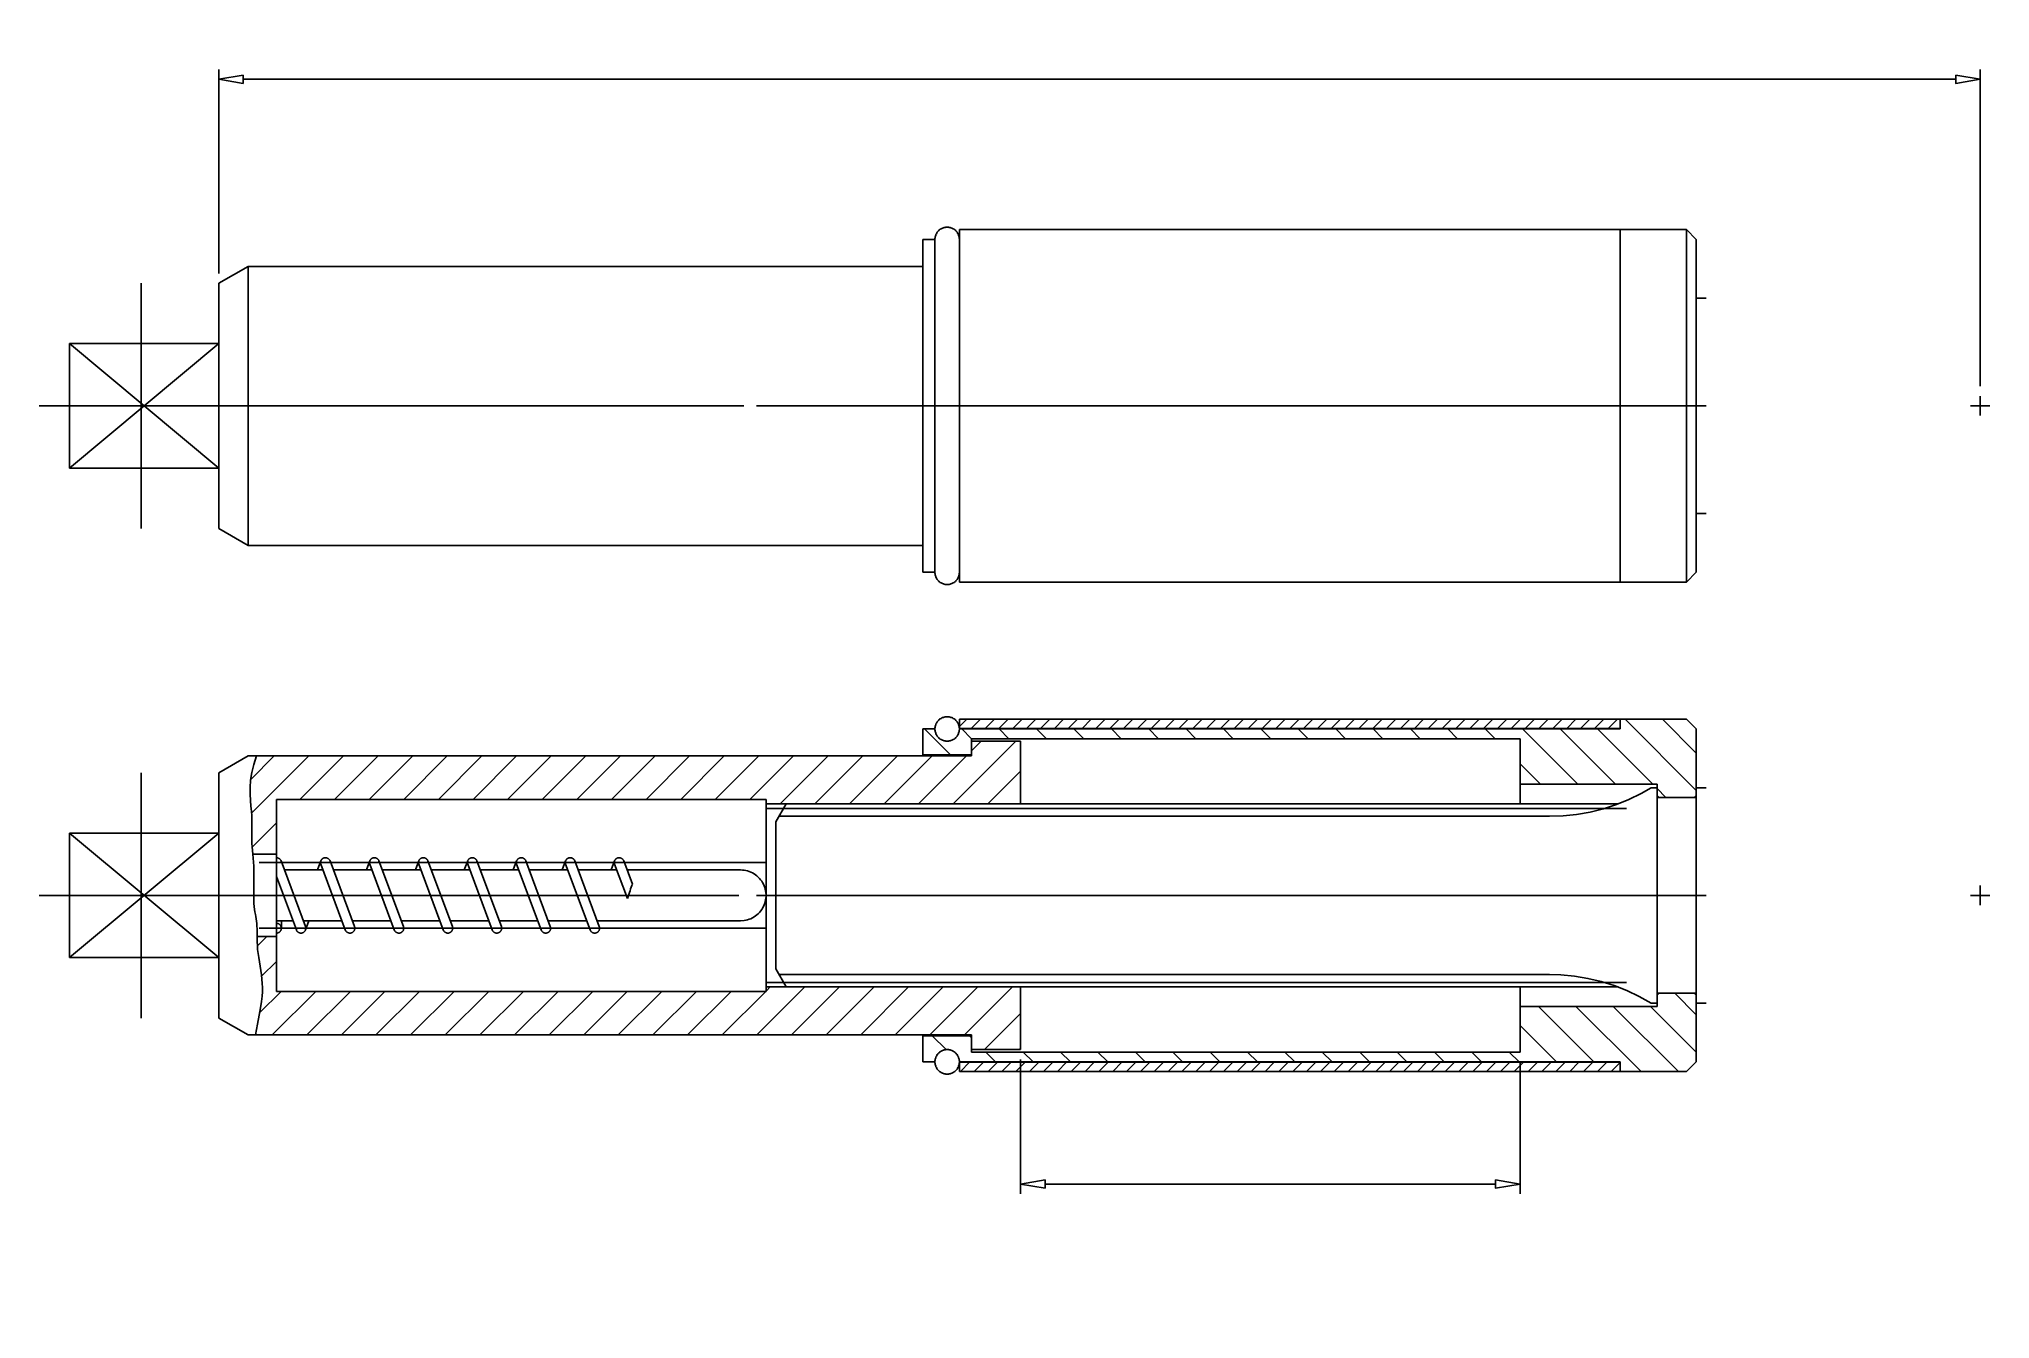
# Model space of a CAD drawing. Extents: x 0.01 to 3.93, y 1.67 to 4.24.
import ezdxf

# ---------------------------------------------------------------- set-up
doc = ezdxf.new("R2010")
doc.units = 0
doc.linetypes.add('1', pattern=[13.75, 10, -1.25, 1.25, -1.25])
doc.linetypes.add('2', pattern=[6.25, 5, -1.25])
doc.layers.get('0').update_dxf_attribs({"linetype": 'CONTINUOUS'})

msp = doc.modelspace()

# ---------------------------------------------------------------- linework, layer by layer
at = {"color": 2, "const_width": 0.0000000197}
for points in [[(2.0842, 4.1697), (2.0757, 4.1697), (2.0757, 4.2236), (2.0735, 4.2216), (2.0708, 4.2197), (2.0677, 4.2178), (2.0645, 4.216), (2.0616, 4.2145), (2.0588, 4.2134), (2.0588, 4.2216), (2.0634, 4.2239), (2.0675, 4.2266), (2.0712, 4.2296), (2.0744, 4.2328), (2.0769, 4.2358), (2.0787, 4.2388), (2.0842, 4.2388), (2.0842, 4.1697)], [(2.1188, 4.2071), (2.1156, 4.2085), (2.113, 4.2104), (2.111, 4.2125), (2.1096, 4.2151), (2.1088, 4.2179), (2.1085, 4.2211), (2.1091, 4.2258), (2.1109, 4.23), (2.1139, 4.2337), (2.1179, 4.2366), (2.1227, 4.2383), (2.1282, 4.2388), (2.1339, 4.2382), (2.1387, 4.2365), (2.1427, 4.2336), (2.1458, 4.2299), (2.1476, 4.2256), (2.1482, 4.2209), (2.148, 4.2178), (2.1471, 4.215), (2.1457, 4.2125), (2.1438, 4.2103), (2.1412, 4.2085), (2.1381, 4.2071), (2.142, 4.2054), (2.1452, 4.2032), (2.1477, 4.2004), (2.1496, 4.1971), (2.1507, 4.1935), (2.151, 4.1894), (2.1504, 4.1838), (2.1483, 4.1789), (2.1448, 4.1746), (2.1402, 4.1712), (2.1347, 4.1692), (2.1284, 4.1686), (2.122, 4.1692), (2.1166, 4.1713), (2.112, 4.1746), (2.1085, 4.179), (2.1064, 4.184), (2.1057, 4.1896), (2.1061, 4.1939), (2.1072, 4.1976), (2.1091, 4.2009), (2.1117, 4.2036), (2.1149, 4.2056), (2.1188, 4.2071)], [(2.1171, 4.2214), (2.1175, 4.2183), (2.1185, 4.2157), (2.1203, 4.2134), (2.1226, 4.2117), (2.1253, 4.2106), (2.1284, 4.2103), (2.1315, 4.2106), (2.1342, 4.2117), (2.1364, 4.2134), (2.1382, 4.2156), (2.1392, 4.2181), (2.1396, 4.2209), (2.1392, 4.2238), (2.1381, 4.2264), (2.1363, 4.2287), (2.134, 4.2305), (2.1314, 4.2315), (2.1283, 4.2319), (2.1253, 4.2315), (2.1226, 4.2305), (2.1203, 4.2288), (2.1185, 4.2266), (2.1175, 4.2241), (2.1171, 4.2214)], [(2.1593, 4.2037), (2.1595, 4.2113), (2.1604, 4.2178), (2.1618, 4.2233), (2.1637, 4.2279), (2.1662, 4.2317), (2.1692, 4.2348), (2.1728, 4.237), (2.177, 4.2384), (2.1817, 4.2388), (2.1852, 4.2386), (2.1885, 4.2378), (2.1914, 4.2366), (2.194, 4.2349), (2.1963, 4.2328), (2.1983, 4.2302), (2.2, 4.2272), (2.2014, 4.2238), (2.2026, 4.2199), (2.2034, 4.2155), (2.204, 4.21), (2.2041, 4.2037), (2.2038, 4.1961), (2.203, 4.1896), (2.2016, 4.1841), (2.1997, 4.1795), (2.1972, 4.1757), (2.1942, 4.1726), (2.1906, 4.1704), (2.1864, 4.169), (2.1817, 4.1686), (2.1755, 4.1694), (2.1703, 4.1717), (2.1661, 4.1757), (2.1623, 4.1826), (2.16, 4.192), (2.1593, 4.2037)], [(2.1679, 4.2037), (2.1684, 4.1936), (2.1697, 4.1861), (2.1719, 4.1811), (2.1748, 4.178), (2.178, 4.1761), (2.1817, 4.1755), (2.1854, 4.1761), (2.1886, 4.178), (2.1915, 4.1812), (2.1937, 4.1862), (2.195, 4.1937), (2.1954, 4.2037), (2.195, 4.2137), (2.1937, 4.2213), (2.1915, 4.2263), (2.1886, 4.2294), (2.1853, 4.2312), (2.1816, 4.2318), (2.178, 4.2313), (2.1749, 4.2296), (2.1723, 4.2269), (2.1699, 4.2215), (2.1684, 4.2138), (2.1679, 4.2037)], [(2.1144, 4.1896), (2.1146, 4.1872), (2.1152, 4.1849), (2.1161, 4.1826), (2.1174, 4.1805), (2.1191, 4.1788), (2.1212, 4.1774), (2.1235, 4.1763), (2.1259, 4.1757), (2.1285, 4.1755), (2.1323, 4.176), (2.1356, 4.1773), (2.1385, 4.1794), (2.1407, 4.1822), (2.142, 4.1855), (2.1424, 4.1893), (2.142, 4.1932), (2.1406, 4.1965), (2.1384, 4.1994), (2.1354, 4.2016), (2.132, 4.203), (2.1282, 4.2034), (2.1244, 4.203), (2.1212, 4.2016), (2.1183, 4.1995), (2.1161, 4.1966), (2.1148, 4.1933), (2.1144, 4.1896)], [(0.7928, 3.533), (0.8006, 3.5337), (0.8014, 3.5302), (0.8027, 3.5275), (0.8044, 3.5254), (0.8064, 3.5239), (0.8088, 3.5231), (0.8115, 3.5228), (0.8139, 3.523), (0.816, 3.5236), (0.818, 3.5246), (0.8198, 3.5259), (0.8213, 3.5275), (0.8226, 3.5294), (0.8237, 3.5316), (0.8247, 3.5343), (0.8256, 3.5374), (0.8263, 3.5409), (0.8267, 3.5443), (0.8268, 3.5478), (0.8268, 3.5483), (0.8268, 3.5488), (0.8268, 3.5495), (0.825, 3.547), (0.8228, 3.5448), (0.8202, 3.5429), (0.8173, 3.5415), (0.8143, 3.5407), (0.8111, 3.5404), (0.8059, 3.5411), (0.8013, 3.5432), (0.7973, 3.5466), (0.7941, 3.5512), (0.7922, 3.5567), (0.7916, 3.563), (0.7923, 3.5696), (0.7942, 3.5752), (0.7975, 3.5799), (0.8018, 3.5835), (0.8067, 3.5856), (0.8123, 3.5863), (0.8165, 3.5859), (0.8204, 3.5847), (0.824, 3.5827), (0.8273, 3.58), (0.83, 3.5765), (0.8321, 3.5724), (0.8336, 3.5672), (0.8346, 3.5608), (0.8349, 3.5529), (0.8346, 3.5447), (0.8336, 3.5377), (0.8321, 3.5319), (0.83, 3.5271), (0.8273, 3.5231), (0.824, 3.5199), (0.8202, 3.5176), (0.8159, 3.5163), (0.8113, 3.5158), (0.8065, 3.5163), (0.8023, 3.5178), (0.7987, 3.5203), (0.7959, 3.5237), (0.7939, 3.5279), (0.7928, 3.533)], [(0.8259, 3.5634), (0.8255, 3.568), (0.8242, 3.5718), (0.8222, 3.575), (0.8196, 3.5774), (0.8166, 3.5788), (0.8133, 3.5793), (0.8099, 3.5788), (0.8067, 3.5773), (0.8039, 3.5747), (0.8017, 3.5713), (0.8004, 3.5673), (0.7999, 3.5627), (0.8003, 3.5586), (0.8016, 3.555), (0.8037, 3.552), (0.8064, 3.5497), (0.8095, 3.5484), (0.8131, 3.5479), (0.8166, 3.5484), (0.8197, 3.5497), (0.8223, 3.552), (0.8243, 3.5551), (0.8255, 3.5589), (0.8259, 3.5634)], [(0.8731, 3.517), (0.8651, 3.517), (0.8651, 3.571), (0.8629, 3.5691), (0.8604, 3.5671), (0.8574, 3.5652), (0.8544, 3.5634), (0.8515, 3.5619), (0.8489, 3.5608), (0.8489, 3.569), (0.8532, 3.5714), (0.8572, 3.5741), (0.8607, 3.5771), (0.8638, 3.5803), (0.8662, 3.5833), (0.8679, 3.5863), (0.8731, 3.5863), (0.8731, 3.517)], [(0.8938, 3.5511), (0.8941, 3.5587), (0.8949, 3.5653), (0.8962, 3.5708), (0.8981, 3.5754), (0.9004, 3.5792), (0.9033, 3.5823), (0.9068, 3.5845), (0.9107, 3.5859), (0.9153, 3.5863), (0.9186, 3.5861), (0.9217, 3.5853), (0.9245, 3.5841), (0.927, 3.5824), (0.9292, 3.5802), (0.9311, 3.5777), (0.9327, 3.5746), (0.9341, 3.5712), (0.9352, 3.5674), (0.936, 3.5629), (0.9365, 3.5574), (0.9367, 3.5511), (0.9364, 3.5435), (0.9356, 3.5369), (0.9343, 3.5314), (0.9325, 3.5268), (0.9301, 3.523), (0.9272, 3.5199), (0.9238, 3.5176), (0.9198, 3.5163), (0.9153, 3.5158), (0.9094, 3.5166), (0.9044, 3.519), (0.9003, 3.523), (0.8967, 3.5299), (0.8945, 3.5393), (0.8938, 3.5511)], [(0.9021, 3.5511), (0.9025, 3.541), (0.9038, 3.5334), (0.9059, 3.5284), (0.9086, 3.5253), (0.9117, 3.5234), (0.9153, 3.5228), (0.9188, 3.5234), (0.9219, 3.5253), (0.9246, 3.5285), (0.9267, 3.5335), (0.928, 3.541), (0.9284, 3.5511), (0.928, 3.5612), (0.9267, 3.5687), (0.9246, 3.5737), (0.9219, 3.5768), (0.9187, 3.5787), (0.9152, 3.5793), (0.9117, 3.5788), (0.9087, 3.5771), (0.9063, 3.5744), (0.904, 3.569), (0.9026, 3.5612), (0.9021, 3.5511)], [(0.9868, 3.5691), (0.9788, 3.5685), (0.978, 3.5715), (0.9769, 3.5739), (0.9757, 3.5757), (0.9734, 3.5778), (0.9707, 3.579), (0.9676, 3.5794), (0.9652, 3.5791), (0.9629, 3.5784), (0.9609, 3.5771), (0.9585, 3.5749), (0.9565, 3.572), (0.9549, 3.5686), (0.9536, 3.5643), (0.9529, 3.559), (0.9526, 3.5526), (0.9547, 3.5555), (0.957, 3.5578), (0.9597, 3.5595), (0.9626, 3.5608), (0.9655, 3.5615), (0.9685, 3.5618), (0.9737, 3.5611), (0.9782, 3.559), (0.9823, 3.5556), (0.9854, 3.551), (0.9873, 3.5456), (0.988, 3.5394), (0.9877, 3.5352), (0.9868, 3.5312), (0.9853, 3.5273), (0.9833, 3.5239), (0.9809, 3.5211), (0.978, 3.5188), (0.9747, 3.5171), (0.9712, 3.5162), (0.9674, 3.5158), (0.9611, 3.5167), (0.9556, 3.5193), (0.9509, 3.5236), (0.9474, 3.5299), (0.9453, 3.5385), (0.9445, 3.5493), (0.9453, 3.5615), (0.9477, 3.5712), (0.9516, 3.5784), (0.9562, 3.5828), (0.9617, 3.5855), (0.9681, 3.5863), (0.973, 3.5858), (0.9772, 3.5843), (0.9809, 3.5818), (0.9837, 3.5783), (0.9857, 3.5741), (0.9868, 3.5691)], [(0.996, 3.5351), (1.0045, 3.5358), (1.0054, 3.5319), (1.0068, 3.5286), (1.0089, 3.5261), (1.0113, 3.5243), (1.0141, 3.5232), (1.0171, 3.5228), (1.0208, 3.5233), (1.0241, 3.5248), (1.027, 3.5274), (1.0292, 3.5308), (1.0306, 3.5349), (1.031, 3.5397), (1.0306, 3.5442), (1.0293, 3.548), (1.0272, 3.5511), (1.0243, 3.5534), (1.0209, 3.5548), (1.017, 3.5553), (1.0145, 3.5551), (1.0121, 3.5545), (1.01, 3.5534), (1.008, 3.5521), (1.0064, 3.5505), (1.005, 3.5486), (0.9974, 3.5496), (1.0038, 3.5851), (1.0365, 3.5851), (1.0365, 3.577), (1.0103, 3.577), (1.0067, 3.5585), (1.0107, 3.5609), (1.0149, 3.5623), (1.0191, 3.5628), (1.0246, 3.5621), (1.0294, 3.56), (1.0337, 3.5565), (1.037, 3.552), (1.0389, 3.5466), (1.0396, 3.5404), (1.039, 3.5344), (1.0373, 3.529), (1.0344, 3.5242), (1.0297, 3.5196), (1.0239, 3.5168), (1.0171, 3.5158), (1.0115, 3.5164), (1.0066, 3.5182), (1.0025, 3.5211), (0.9992, 3.525), (0.9971, 3.5297), (0.996, 3.5351)], [(1.0471, 3.5352), (1.0552, 3.5364), (1.0564, 3.532), (1.0579, 3.5285), (1.0599, 3.526), (1.0623, 3.5242), (1.0651, 3.5232), (1.0681, 3.5228), (1.0717, 3.5233), (1.0749, 3.5246), (1.0777, 3.5269), (1.0799, 3.5299), (1.0812, 3.5333), (1.0816, 3.5372), (1.0812, 3.5409), (1.08, 3.5441), (1.078, 3.5468), (1.0754, 3.549), (1.0723, 3.5502), (1.0688, 3.5506), (1.0671, 3.5505), (1.0652, 3.5502), (1.0631, 3.5497), (1.064, 3.5571), (1.0645, 3.5571), (1.0649, 3.5571), (1.0653, 3.557), (1.0686, 3.5574), (1.0717, 3.5583), (1.0746, 3.5599), (1.0768, 3.5621), (1.0782, 3.565), (1.0787, 3.5686), (1.0783, 3.5715), (1.0773, 3.5741), (1.0757, 3.5763), (1.0735, 3.578), (1.0709, 3.579), (1.0679, 3.5794), (1.0649, 3.579), (1.0623, 3.578), (1.0601, 3.5763), (1.0582, 3.5738), (1.0569, 3.5707), (1.056, 3.5669), (1.0479, 3.5684), (1.0494, 3.5737), (1.0516, 3.5781), (1.0547, 3.5817), (1.0585, 3.5843), (1.0628, 3.5858), (1.0677, 3.5863), (1.0712, 3.5861), (1.0745, 3.5853), (1.0776, 3.5839), (1.0804, 3.5821), (1.0827, 3.5799), (1.0846, 3.5773), (1.0859, 3.5744), (1.0867, 3.5715), (1.087, 3.5684), (1.0867, 3.5655), (1.086, 3.5628), (1.0847, 3.5602), (1.0829, 3.558), (1.0807, 3.556), (1.0779, 3.5544), (1.0815, 3.5531), (1.0845, 3.5512), (1.087, 3.5485), (1.0888, 3.5453), (1.0898, 3.5416), (1.0902, 3.5374), (1.0895, 3.5317), (1.0874, 3.5266), (1.0839, 3.5221), (1.0794, 3.5186), (1.0741, 3.5165), (1.068, 3.5158), (1.0626, 3.5164), (1.0578, 3.5182), (1.0537, 3.5212), (1.0504, 3.5252), (1.0482, 3.5298), (1.0471, 3.5352)], [(2.1566, 3.533), (2.1644, 3.5337), (2.1652, 3.5302), (2.1665, 3.5275), (2.1682, 3.5254), (2.1702, 3.5239), (2.1726, 3.5231), (2.1753, 3.5228), (2.1777, 3.523), (2.1798, 3.5236), (2.1818, 3.5246), (2.1836, 3.5259), (2.1851, 3.5275), (2.1864, 3.5294), (2.1875, 3.5316), (2.1886, 3.5343), (2.1894, 3.5374), (2.1901, 3.5409), (2.1905, 3.5443), (2.1906, 3.5478), (2.1906, 3.5483), (2.1906, 3.5488), (2.1906, 3.5495), (2.1888, 3.547), (2.1866, 3.5448), (2.184, 3.5429), (2.1811, 3.5415), (2.1781, 3.5407), (2.1749, 3.5404), (2.1697, 3.5411), (2.1651, 3.5432), (2.1611, 3.5466), (2.1579, 3.5512), (2.156, 3.5567), (2.1554, 3.563), (2.1561, 3.5696), (2.158, 3.5752), (2.1613, 3.5799), (2.1656, 3.5835), (2.1705, 3.5856), (2.1761, 3.5863), (2.1803, 3.5859), (2.1842, 3.5847), (2.1878, 3.5827), (2.1911, 3.58), (2.1938, 3.5765), (2.1959, 3.5724), (2.1974, 3.5672), (2.1984, 3.5608), (2.1987, 3.5529), (2.1984, 3.5447), (2.1974, 3.5377), (2.1959, 3.5319), (2.1938, 3.5271), (2.1911, 3.5231), (2.1878, 3.5199), (2.184, 3.5176), (2.1798, 3.5163), (2.1751, 3.5158), (2.1703, 3.5163), (2.1661, 3.5178), (2.1625, 3.5203), (2.1597, 3.5237), (2.1577, 3.5279), (2.1566, 3.533)], [(2.1897, 3.5634), (2.1893, 3.568), (2.188, 3.5718), (2.186, 3.575), (2.1834, 3.5774), (2.1804, 3.5788), (2.1771, 3.5793), (2.1737, 3.5788), (2.1705, 3.5773), (2.1677, 3.5747), (2.1655, 3.5713), (2.1642, 3.5673), (2.1637, 3.5627), (2.1641, 3.5586), (2.1654, 3.555), (2.1675, 3.552), (2.1702, 3.5497), (2.1734, 3.5484), (2.1769, 3.5479), (2.1804, 3.5484), (2.1835, 3.5497), (2.1861, 3.552), (2.1881, 3.5551), (2.1893, 3.5589), (2.1897, 3.5634)], [(2.249, 3.5252), (2.249, 3.517), (2.2055, 3.517), (2.2055, 3.519), (2.2059, 3.521), (2.2064, 3.5229), (2.2078, 3.526), (2.2095, 3.529), (2.2117, 3.5321), (2.2145, 3.5352), (2.2181, 3.5387), (2.2223, 3.5425), (2.2287, 3.5483), (2.2335, 3.5531), (2.2368, 3.5572), (2.2389, 3.5607), (2.2401, 3.5641), (2.2406, 3.5674), (2.2402, 3.5705), (2.239, 3.5734), (2.2371, 3.5759), (2.2346, 3.5778), (2.2316, 3.5789), (2.2282, 3.5793), (2.2246, 3.5789), (2.2214, 3.5777), (2.2189, 3.5756), (2.2169, 3.5729), (2.2157, 3.5695), (2.2153, 3.5655), (2.207, 3.5664), (2.2081, 3.5724), (2.2102, 3.5773), (2.2134, 3.5812), (2.2176, 3.5841), (2.2225, 3.5858), (2.2284, 3.5863), (2.2342, 3.5857), (2.2392, 3.5839), (2.2433, 3.5808), (2.2464, 3.5769), (2.2482, 3.5723), (2.2489, 3.5672), (2.2487, 3.5644), (2.2481, 3.5617), (2.2472, 3.559), (2.2459, 3.5563), (2.2441, 3.5535), (2.2419, 3.5506), (2.2388, 3.5473), (2.2347, 3.5432), (2.2294, 3.5384), (2.2252, 3.5346), (2.2221, 3.5317), (2.2201, 3.5297), (2.2188, 3.5282), (2.2177, 3.5267), (2.2167, 3.5252), (2.249, 3.5252)], [(2.2577, 3.5352), (2.2657, 3.5364), (2.2669, 3.532), (2.2685, 3.5285), (2.2705, 3.526), (2.2729, 3.5242), (2.2756, 3.5232), (2.2786, 3.5228), (2.2822, 3.5233), (2.2854, 3.5246), (2.2882, 3.5269), (2.2904, 3.5299), (2.2917, 3.5333), (2.2922, 3.5372), (2.2917, 3.5409), (2.2905, 3.5441), (2.2885, 3.5468), (2.2859, 3.549), (2.2828, 3.5502), (2.2793, 3.5506), (2.2776, 3.5505), (2.2757, 3.5502), (2.2736, 3.5497), (2.2745, 3.5571), (2.275, 3.5571), (2.2754, 3.5571), (2.2758, 3.557), (2.2791, 3.5574), (2.2822, 3.5583), (2.2851, 3.5599), (2.2874, 3.5621), (2.2887, 3.565), (2.2892, 3.5686), (2.2889, 3.5715), (2.2879, 3.5741), (2.2862, 3.5763), (2.284, 3.578), (2.2814, 3.579), (2.2784, 3.5794), (2.2755, 3.579), (2.2728, 3.578), (2.2706, 3.5763), (2.2687, 3.5738), (2.2674, 3.5707), (2.2665, 3.5669), (2.2585, 3.5684), (2.2599, 3.5737), (2.2621, 3.5781), (2.2652, 3.5817), (2.269, 3.5843), (2.2733, 3.5858), (2.2782, 3.5863), (2.2817, 3.5861), (2.285, 3.5853), (2.2882, 3.5839), (2.2909, 3.5821), (2.2933, 3.5799), (2.2951, 3.5773), (2.2964, 3.5744), (2.2972, 3.5715), (2.2975, 3.5684), (2.2972, 3.5655), (2.2965, 3.5628), (2.2952, 3.5602), (2.2934, 3.558), (2.2912, 3.556), (2.2884, 3.5544), (2.292, 3.5531), (2.295, 3.5512), (2.2975, 3.5485), (2.2993, 3.5453), (2.3004, 3.5416), (2.3007, 3.5374), (2.3, 3.5317), (2.2979, 3.5266), (2.2944, 3.5221), (2.2899, 3.5186), (2.2846, 3.5165), (2.2786, 3.5158), (2.2731, 3.5164), (2.2683, 3.5182), (2.2642, 3.5212), (2.2609, 3.5252), (2.2587, 3.5298), (2.2577, 3.5352)], [(2.3211, 3.5545), (2.3181, 3.5559), (2.3156, 3.5578), (2.3137, 3.56), (2.3123, 3.5625), (2.3115, 3.5654), (2.3113, 3.5685), (2.3118, 3.5733), (2.3136, 3.5775), (2.3164, 3.5812), (2.3202, 3.5841), (2.3248, 3.5858), (2.3301, 3.5863), (2.3355, 3.5858), (2.3401, 3.584), (2.344, 3.5811), (2.3469, 3.5773), (2.3487, 3.5731), (2.3493, 3.5683), (2.349, 3.5652), (2.3482, 3.5624), (2.3469, 3.5599), (2.345, 3.5577), (2.3426, 3.5559), (2.3396, 3.5545), (2.3433, 3.5528), (2.3464, 3.5506), (2.3488, 3.5478), (2.3505, 3.5445), (2.3516, 3.5408), (2.352, 3.5367), (2.3513, 3.5312), (2.3493, 3.5262), (2.346, 3.5219), (2.3416, 3.5185), (2.3364, 3.5165), (2.3303, 3.5158), (2.3242, 3.5165), (2.319, 3.5185), (2.3146, 3.5219), (2.3113, 3.5262), (2.3093, 3.5313), (2.3086, 3.537), (2.309, 3.5412), (2.3101, 3.545), (2.3119, 3.5483), (2.3143, 3.551), (2.3174, 3.553), (2.3211, 3.5545)], [(2.3195, 3.5688), (2.3199, 3.5658), (2.3209, 3.5631), (2.3225, 3.5608), (2.3247, 3.5591), (2.3273, 3.558), (2.3303, 3.5577), (2.3333, 3.558), (2.3358, 3.5591), (2.338, 3.5608), (2.3396, 3.563), (2.3406, 3.5655), (2.341, 3.5683), (2.3406, 3.5713), (2.3396, 3.5739), (2.3379, 3.5762), (2.3357, 3.578), (2.3331, 3.579), (2.3302, 3.5794), (2.3273, 3.579), (2.3248, 3.578), (2.3226, 3.5763), (2.3209, 3.5741), (2.3199, 3.5716), (2.3195, 3.5688)], [(2.3857, 3.517), (2.3857, 3.5335), (2.3572, 3.5335), (2.3572, 3.5413), (2.3872, 3.5861), (2.3938, 3.5861), (2.3938, 3.5413), (2.4026, 3.5413), (2.4026, 3.5335), (2.3938, 3.5335), (2.3938, 3.517), (2.3857, 3.517)], [(2.3857, 3.5724), (2.3651, 3.5413), (2.3857, 3.5413), (2.3857, 3.5724)], [(2.4533, 3.5252), (2.4533, 3.517), (2.4099, 3.517), (2.4099, 3.519), (2.4102, 3.521), (2.4108, 3.5229), (2.4121, 3.526), (2.4139, 3.529), (2.4161, 3.5321), (2.4189, 3.5352), (2.4224, 3.5387), (2.4267, 3.5425), (2.4331, 3.5483), (2.4379, 3.5531), (2.4412, 3.5572), (2.4433, 3.5607), (2.4445, 3.5641), (2.4449, 3.5674), (2.4446, 3.5705), (2.4434, 3.5734), (2.4415, 3.5759), (2.439, 3.5778), (2.436, 3.5789), (2.4326, 3.5793), (2.4289, 3.5789), (2.4258, 3.5777), (2.4232, 3.5756), (2.4213, 3.5729), (2.4201, 3.5695), (2.4197, 3.5655), (2.4114, 3.5664), (2.4125, 3.5724), (2.4146, 3.5773), (2.4178, 3.5812), (2.4219, 3.5841), (2.4269, 3.5858), (2.4327, 3.5863), (2.4386, 3.5857), (2.4436, 3.5839), (2.4477, 3.5808), (2.4508, 3.5769), (2.4526, 3.5723), (2.4532, 3.5672), (2.4531, 3.5644), (2.4525, 3.5617), (2.4516, 3.559), (2.4503, 3.5563), (2.4485, 3.5535), (2.4463, 3.5506), (2.4432, 3.5473), (2.4391, 3.5432), (2.4338, 3.5384), (2.4296, 3.5346), (2.4264, 3.5317), (2.4245, 3.5297), (2.4232, 3.5282), (2.4221, 3.5267), (2.4211, 3.5252), (2.4533, 3.5252)], [(0.9538, 3.5394), (0.954, 3.5365), (0.9546, 3.5337), (0.9556, 3.531), (0.9569, 3.5285), (0.9586, 3.5265), (0.9606, 3.5249), (0.9627, 3.5237), (0.9649, 3.523), (0.9672, 3.5228), (0.9705, 3.5233), (0.9734, 3.5247), (0.976, 3.5271), (0.9781, 3.5304), (0.9793, 3.5343), (0.9797, 3.5389), (0.9793, 3.5433), (0.9781, 3.5471), (0.9761, 3.5502), (0.9735, 3.5525), (0.9704, 3.5539), (0.9669, 3.5543), (0.9635, 3.5539), (0.9604, 3.5525), (0.9576, 3.5502), (0.9555, 3.5472), (0.9543, 3.5436), (0.9538, 3.5394)], [(2.3169, 3.5369), (2.3171, 3.5345), (2.3176, 3.5322), (2.3186, 3.5299), (2.3198, 3.5278), (2.3214, 3.5261), (2.3234, 3.5247), (2.3256, 3.5236), (2.3279, 3.523), (2.3304, 3.5228), (2.334, 3.5232), (2.3372, 3.5245), (2.3399, 3.5267), (2.342, 3.5295), (2.3433, 3.5329), (2.3437, 3.5366), (2.3433, 3.5405), (2.342, 3.5439), (2.3398, 3.5468), (2.337, 3.549), (2.3338, 3.5503), (2.3301, 3.5508), (2.3265, 3.5503), (2.3234, 3.549), (2.3207, 3.5468), (2.3186, 3.544), (2.3173, 3.5407), (2.3169, 3.5369)], [(0.7928, 2.8341), (0.8006, 2.8349), (0.8014, 2.8314), (0.8027, 2.8286), (0.8044, 2.8266), (0.8064, 2.8251), (0.8088, 2.8242), (0.8115, 2.824), (0.8139, 2.8242), (0.816, 2.8248), (0.818, 2.8258), (0.8198, 2.8271), (0.8213, 2.8287), (0.8226, 2.8305), (0.8237, 2.8328), (0.8247, 2.8355), (0.8256, 2.8386), (0.8263, 2.842), (0.8267, 2.8455), (0.8268, 2.849), (0.8268, 2.8494), (0.8268, 2.85), (0.8268, 2.8507), (0.825, 2.8481), (0.8228, 2.8459), (0.8202, 2.8441), (0.8173, 2.8427), (0.8143, 2.8419), (0.8111, 2.8416), (0.8059, 2.8423), (0.8013, 2.8443), (0.7973, 2.8478), (0.7941, 2.8524), (0.7922, 2.8578), (0.7916, 2.8642), (0.7923, 2.8707), (0.7942, 2.8764), (0.7975, 2.8811), (0.8018, 2.8847), (0.8067, 2.8868), (0.8123, 2.8875), (0.8165, 2.8871), (0.8204, 2.8859), (0.824, 2.8839), (0.8273, 2.8811), (0.83, 2.8777), (0.8321, 2.8735), (0.8336, 2.8684), (0.8346, 2.8619), (0.8349, 2.8541), (0.8346, 2.8459), (0.8336, 2.8389), (0.8321, 2.833), (0.83, 2.8282), (0.8273, 2.8242), (0.824, 2.8211), (0.8202, 2.8188), (0.8159, 2.8174), (0.8113, 2.817), (0.8065, 2.8175), (0.8023, 2.819), (0.7987, 2.8215), (0.7959, 2.8249), (0.7939, 2.8291), (0.7928, 2.8341)], [(0.8259, 2.8646), (0.8255, 2.8691), (0.8242, 2.873), (0.8222, 2.8762), (0.8196, 2.8786), (0.8166, 2.88), (0.8133, 2.8805), (0.8099, 2.88), (0.8067, 2.8784), (0.8039, 2.8759), (0.8017, 2.8725), (0.8004, 2.8685), (0.7999, 2.8639), (0.8003, 2.8598), (0.8016, 2.8562), (0.8037, 2.8532), (0.8064, 2.8509), (0.8095, 2.8495), (0.8131, 2.8491), (0.8166, 2.8495), (0.8197, 2.8509), (0.8223, 2.8532), (0.8243, 2.8563), (0.8255, 2.8601), (0.8259, 2.8646)], [(0.8731, 2.8182), (0.8651, 2.8182), (0.8651, 2.8722), (0.8629, 2.8702), (0.8604, 2.8683), (0.8574, 2.8664), (0.8544, 2.8646), (0.8515, 2.8631), (0.8489, 2.862), (0.8489, 2.8702), (0.8532, 2.8726), (0.8572, 2.8753), (0.8607, 2.8783), (0.8638, 2.8814), (0.8662, 2.8845), (0.8679, 2.8875), (0.8731, 2.8875), (0.8731, 2.8182)], [(0.8938, 2.8522), (0.8941, 2.8599), (0.8949, 2.8664), (0.8962, 2.8719), (0.8981, 2.8765), (0.9004, 2.8804), (0.9033, 2.8835), (0.9068, 2.8857), (0.9107, 2.8871), (0.9153, 2.8875), (0.9186, 2.8873), (0.9217, 2.8865), (0.9245, 2.8853), (0.927, 2.8836), (0.9292, 2.8814), (0.9311, 2.8788), (0.9327, 2.8758), (0.9341, 2.8724), (0.9352, 2.8685), (0.936, 2.864), (0.9365, 2.8586), (0.9367, 2.8522), (0.9364, 2.8446), (0.9356, 2.8381), (0.9343, 2.8326), (0.9325, 2.828), (0.9301, 2.8242), (0.9272, 2.8211), (0.9238, 2.8188), (0.9198, 2.8174), (0.9153, 2.817), (0.9094, 2.8178), (0.9044, 2.8202), (0.9003, 2.8241), (0.8967, 2.8311), (0.8945, 2.8405), (0.8938, 2.8522)], [(0.9021, 2.8522), (0.9025, 2.8422), (0.9038, 2.8346), (0.9059, 2.8296), (0.9086, 2.8265), (0.9117, 2.8246), (0.9153, 2.824), (0.9188, 2.8246), (0.9219, 2.8265), (0.9246, 2.8296), (0.9267, 2.8346), (0.928, 2.8422), (0.9284, 2.8522), (0.928, 2.8623), (0.9267, 2.8699), (0.9246, 2.8749), (0.9219, 2.878), (0.9187, 2.8799), (0.9152, 2.8805), (0.9117, 2.8799), (0.9087, 2.8783), (0.9063, 2.8755), (0.904, 2.8701), (0.9026, 2.8624), (0.9021, 2.8522)], [(0.9868, 2.8703), (0.9788, 2.8697), (0.978, 2.8727), (0.9769, 2.8751), (0.9757, 2.8769), (0.9734, 2.8789), (0.9707, 2.8801), (0.9676, 2.8805), (0.9652, 2.8803), (0.9629, 2.8795), (0.9609, 2.8783), (0.9585, 2.876), (0.9565, 2.8732), (0.9549, 2.8697), (0.9536, 2.8655), (0.9529, 2.8602), (0.9526, 2.8538), (0.9547, 2.8566), (0.957, 2.8589), (0.9597, 2.8607), (0.9626, 2.862), (0.9655, 2.8627), (0.9685, 2.863), (0.9737, 2.8623), (0.9782, 2.8602), (0.9823, 2.8567), (0.9854, 2.8522), (0.9873, 2.8468), (0.988, 2.8406), (0.9877, 2.8364), (0.9868, 2.8323), (0.9853, 2.8285), (0.9833, 2.8251), (0.9809, 2.8222), (0.978, 2.82), (0.9747, 2.8183), (0.9712, 2.8173), (0.9674, 2.817), (0.9611, 2.8179), (0.9556, 2.8205), (0.9509, 2.8248), (0.9474, 2.8311), (0.9453, 2.8397), (0.9445, 2.8505), (0.9453, 2.8626), (0.9477, 2.8723), (0.9516, 2.8796), (0.9562, 2.884), (0.9617, 2.8866), (0.9681, 2.8875), (0.973, 2.887), (0.9772, 2.8855), (0.9809, 2.8829), (0.9837, 2.8795), (0.9857, 2.8753), (0.9868, 2.8703)], [(0.996, 2.8363), (1.0045, 2.837), (1.0054, 2.833), (1.0068, 2.8298), (1.0089, 2.8272), (1.0113, 2.8254), (1.0141, 2.8243), (1.0171, 2.824), (1.0208, 2.8245), (1.0241, 2.826), (1.027, 2.8286), (1.0292, 2.832), (1.0306, 2.8361), (1.031, 2.8408), (1.0306, 2.8453), (1.0293, 2.8491), (1.0272, 2.8523), (1.0243, 2.8546), (1.0209, 2.856), (1.017, 2.8565), (1.0145, 2.8563), (1.0121, 2.8556), (1.01, 2.8546), (1.008, 2.8532), (1.0064, 2.8516), (1.005, 2.8498), (0.9974, 2.8508), (1.0038, 2.8863), (1.0365, 2.8863), (1.0365, 2.8782), (1.0103, 2.8782), (1.0067, 2.8596), (1.0107, 2.862), (1.0149, 2.8635), (1.0191, 2.864), (1.0246, 2.8633), (1.0294, 2.8612), (1.0337, 2.8577), (1.037, 2.8531), (1.0389, 2.8477), (1.0396, 2.8416), (1.039, 2.8356), (1.0373, 2.8302), (1.0344, 2.8254), (1.0297, 2.8207), (1.0239, 2.8179), (1.0171, 2.817), (1.0115, 2.8176), (1.0066, 2.8193), (1.0025, 2.8223), (0.9992, 2.8262), (0.9971, 2.8308), (0.996, 2.8363)], [(1.0471, 2.8364), (1.0552, 2.8375), (1.0564, 2.8332), (1.0579, 2.8297), (1.0599, 2.8271), (1.0623, 2.8254), (1.0651, 2.8243), (1.0681, 2.824), (1.0717, 2.8244), (1.0749, 2.8258), (1.0777, 2.8281), (1.0799, 2.8311), (1.0812, 2.8345), (1.0816, 2.8384), (1.0812, 2.842), (1.08, 2.8453), (1.078, 2.848), (1.0754, 2.8501), (1.0723, 2.8514), (1.0688, 2.8518), (1.0671, 2.8517), (1.0652, 2.8514), (1.0631, 2.8509), (1.064, 2.8583), (1.0645, 2.8582), (1.0649, 2.8582), (1.0653, 2.8582), (1.0686, 2.8585), (1.0717, 2.8595), (1.0746, 2.861), (1.0768, 2.8633), (1.0782, 2.8662), (1.0787, 2.8697), (1.0783, 2.8727), (1.0773, 2.8753), (1.0757, 2.8775), (1.0735, 2.8792), (1.0709, 2.8802), (1.0679, 2.8805), (1.0649, 2.8802), (1.0623, 2.8792), (1.0601, 2.8774), (1.0582, 2.875), (1.0569, 2.8719), (1.056, 2.8681), (1.0479, 2.8696), (1.0494, 2.8749), (1.0516, 2.8793), (1.0547, 2.8828), (1.0585, 2.8854), (1.0628, 2.887), (1.0677, 2.8875), (1.0712, 2.8872), (1.0745, 2.8864), (1.0776, 2.8851), (1.0804, 2.8833), (1.0827, 2.8811), (1.0846, 2.8785), (1.0859, 2.8756), (1.0867, 2.8726), (1.087, 2.8696), (1.0867, 2.8667), (1.086, 2.8639), (1.0847, 2.8614), (1.0829, 2.8591), (1.0807, 2.8572), (1.0779, 2.8556), (1.0815, 2.8543), (1.0845, 2.8523), (1.087, 2.8497), (1.0888, 2.8465), (1.0898, 2.8428), (1.0902, 2.8386), (1.0895, 2.8328), (1.0874, 2.8277), (1.0839, 2.8232), (1.0794, 2.8197), (1.0741, 2.8176), (1.068, 2.8169), (1.0626, 2.8175), (1.0578, 2.8193), (1.0537, 2.8224), (1.0504, 2.8263), (1.0482, 2.831), (1.0471, 2.8364)], [(0.9538, 2.8405), (0.954, 2.8377), (0.9546, 2.8349), (0.9556, 2.8322), (0.9569, 2.8297), (0.9586, 2.8277), (0.9606, 2.8261), (0.9627, 2.8249), (0.9649, 2.8242), (0.9672, 2.824), (0.9705, 2.8244), (0.9734, 2.8259), (0.976, 2.8283), (0.9781, 2.8315), (0.9793, 2.8355), (0.9797, 2.8401), (0.9793, 2.8445), (0.9781, 2.8483), (0.9761, 2.8514), (0.9735, 2.8536), (0.9704, 2.855), (0.9669, 2.8555), (0.9635, 2.855), (0.9604, 2.8536), (0.9576, 2.8514), (0.9555, 2.8483), (0.9543, 2.8447), (0.9538, 2.8405)], [(2.1566, 2.5501), (2.1644, 2.5509), (2.1652, 2.5474), (2.1665, 2.5446), (2.1682, 2.5426), (2.1702, 2.5411), (2.1726, 2.5403), (2.1753, 2.54), (2.1777, 2.5402), (2.1798, 2.5408), (2.1818, 2.5418), (2.1836, 2.5431), (2.1851, 2.5447), (2.1864, 2.5465), (2.1875, 2.5488), (2.1886, 2.5515), (2.1894, 2.5546), (2.1901, 2.558), (2.1905, 2.5615), (2.1906, 2.565), (2.1906, 2.5654), (2.1906, 2.566), (2.1906, 2.5667), (2.1888, 2.5641), (2.1866, 2.562), (2.184, 2.5601), (2.1811, 2.5587), (2.1781, 2.5579), (2.1749, 2.5576), (2.1697, 2.5583), (2.1651, 2.5604), (2.1611, 2.5638), (2.1579, 2.5684), (2.156, 2.5739), (2.1554, 2.5802), (2.1561, 2.5867), (2.158, 2.5924), (2.1613, 2.5971), (2.1656, 2.6007), (2.1705, 2.6028), (2.1761, 2.6035), (2.1803, 2.6031), (2.1842, 2.6019), (2.1878, 2.5999), (2.1911, 2.5971), (2.1938, 2.5937), (2.1959, 2.5895), (2.1974, 2.5844), (2.1984, 2.5779), (2.1987, 2.5701), (2.1984, 2.5619), (2.1974, 2.5549), (2.1959, 2.549), (2.1938, 2.5442), (2.1911, 2.5402), (2.1878, 2.5371), (2.184, 2.5348), (2.1798, 2.5335), (2.1751, 2.533), (2.1703, 2.5335), (2.1661, 2.535), (2.1625, 2.5375), (2.1597, 2.5409), (2.1577, 2.5451), (2.1566, 2.5501)], [(2.1897, 2.5806), (2.1893, 2.5852), (2.188, 2.589), (2.186, 2.5922), (2.1834, 2.5946), (2.1804, 2.596), (2.1771, 2.5965), (2.1737, 2.596), (2.1705, 2.5944), (2.1677, 2.5919), (2.1655, 2.5885), (2.1642, 2.5845), (2.1637, 2.5799), (2.1641, 2.5758), (2.1654, 2.5722), (2.1675, 2.5692), (2.1702, 2.5669), (2.1734, 2.5655), (2.1769, 2.5651), (2.1804, 2.5655), (2.1835, 2.5669), (2.1861, 2.5692), (2.1881, 2.5723), (2.1893, 2.5761), (2.1897, 2.5806)], [(2.249, 2.5423), (2.249, 2.5342), (2.2055, 2.5342), (2.2055, 2.5362), (2.2059, 2.5382), (2.2064, 2.5401), (2.2078, 2.5432), (2.2095, 2.5462), (2.2117, 2.5493), (2.2145, 2.5524), (2.2181, 2.5559), (2.2223, 2.5597), (2.2287, 2.5654), (2.2335, 2.5703), (2.2368, 2.5743), (2.2389, 2.5779), (2.2401, 2.5813), (2.2406, 2.5845), (2.2402, 2.5877), (2.239, 2.5906), (2.2371, 2.593), (2.2346, 2.595), (2.2316, 2.5961), (2.2282, 2.5965), (2.2246, 2.5961), (2.2214, 2.5949), (2.2189, 2.5928), (2.2169, 2.5901), (2.2157, 2.5867), (2.2153, 2.5826), (2.207, 2.5835), (2.2081, 2.5895), (2.2102, 2.5945), (2.2134, 2.5984), (2.2176, 2.6012), (2.2225, 2.6029), (2.2284, 2.6035), (2.2342, 2.6029), (2.2392, 2.6011), (2.2433, 2.598), (2.2464, 2.594), (2.2482, 2.5895), (2.2489, 2.5843), (2.2487, 2.5816), (2.2481, 2.5789), (2.2472, 2.5762), (2.2459, 2.5735), (2.2441, 2.5707), (2.2419, 2.5678), (2.2388, 2.5644), (2.2347, 2.5604), (2.2294, 2.5556), (2.2252, 2.5518), (2.2221, 2.5489), (2.2201, 2.5469), (2.2188, 2.5454), (2.2177, 2.5439), (2.2167, 2.5423), (2.249, 2.5423)], [(2.2577, 2.5524), (2.2657, 2.5535), (2.2669, 2.5492), (2.2685, 2.5457), (2.2705, 2.5432), (2.2729, 2.5414), (2.2756, 2.5403), (2.2786, 2.54), (2.2822, 2.5404), (2.2854, 2.5418), (2.2882, 2.5441), (2.2904, 2.5471), (2.2917, 2.5505), (2.2922, 2.5544), (2.2917, 2.5581), (2.2905, 2.5613), (2.2885, 2.564), (2.2859, 2.5661), (2.2828, 2.5674), (2.2793, 2.5678), (2.2776, 2.5677), (2.2757, 2.5674), (2.2736, 2.5669), (2.2745, 2.5743), (2.275, 2.5743), (2.2754, 2.5742), (2.2758, 2.5742), (2.2791, 2.5745), (2.2822, 2.5755), (2.2851, 2.577), (2.2874, 2.5793), (2.2887, 2.5822), (2.2892, 2.5858), (2.2889, 2.5887), (2.2879, 2.5913), (2.2862, 2.5935), (2.284, 2.5952), (2.2814, 2.5962), (2.2784, 2.5965), (2.2755, 2.5962), (2.2728, 2.5952), (2.2706, 2.5934), (2.2687, 2.591), (2.2674, 2.5879), (2.2665, 2.5841), (2.2585, 2.5856), (2.2599, 2.5909), (2.2621, 2.5953), (2.2652, 2.5988), (2.269, 2.6014), (2.2733, 2.603), (2.2782, 2.6035), (2.2817, 2.6032), (2.285, 2.6024), (2.2882, 2.6011), (2.2909, 2.5993), (2.2933, 2.5971), (2.2951, 2.5945), (2.2964, 2.5916), (2.2972, 2.5887), (2.2975, 2.5856), (2.2972, 2.5827), (2.2965, 2.58), (2.2952, 2.5774), (2.2934, 2.5751), (2.2912, 2.5732), (2.2884, 2.5716), (2.292, 2.5703), (2.295, 2.5683), (2.2975, 2.5657), (2.2993, 2.5625), (2.3004, 2.5588), (2.3007, 2.5546), (2.3, 2.5488), (2.2979, 2.5437), (2.2944, 2.5392), (2.2899, 2.5357), (2.2846, 2.5337), (2.2786, 2.533), (2.2731, 2.5336), (2.2683, 2.5354), (2.2642, 2.5384), (2.2609, 2.5423), (2.2587, 2.547), (2.2577, 2.5524)], [(2.3211, 2.5716), (2.3181, 2.5731), (2.3156, 2.5749), (2.3137, 2.5771), (2.3123, 2.5797), (2.3115, 2.5825), (2.3113, 2.5857), (2.3118, 2.5905), (2.3136, 2.5947), (2.3164, 2.5984), (2.3202, 2.6012), (2.3248, 2.6029), (2.3301, 2.6035), (2.3355, 2.6029), (2.3401, 2.6012), (2.344, 2.5983), (2.3469, 2.5945), (2.3487, 2.5902), (2.3493, 2.5855), (2.349, 2.5824), (2.3482, 2.5796), (2.3469, 2.5771), (2.345, 2.5749), (2.3426, 2.5731), (2.3396, 2.5716), (2.3433, 2.57), (2.3464, 2.5677), (2.3488, 2.5649), (2.3505, 2.5617), (2.3516, 2.558), (2.352, 2.5539), (2.3513, 2.5483), (2.3493, 2.5434), (2.346, 2.539), (2.3416, 2.5357), (2.3364, 2.5337), (2.3303, 2.533), (2.3242, 2.5337), (2.319, 2.5357), (2.3146, 2.5391), (2.3113, 2.5434), (2.3093, 2.5485), (2.3086, 2.5541), (2.309, 2.5584), (2.3101, 2.5622), (2.3119, 2.5654), (2.3143, 2.5681), (2.3174, 2.5702), (2.3211, 2.5716)], [(2.3195, 2.586), (2.3199, 2.5829), (2.3209, 2.5803), (2.3225, 2.578), (2.3247, 2.5763), (2.3273, 2.5752), (2.3303, 2.5749), (2.3333, 2.5752), (2.3358, 2.5762), (2.338, 2.578), (2.3396, 2.5802), (2.3406, 2.5827), (2.341, 2.5855), (2.3406, 2.5885), (2.3396, 2.5911), (2.3379, 2.5934), (2.3357, 2.5951), (2.3331, 2.5962), (2.3302, 2.5965), (2.3273, 2.5962), (2.3248, 2.5952), (2.3226, 2.5934), (2.3209, 2.5912), (2.3199, 2.5887), (2.3195, 2.586)], [(2.3857, 2.5342), (2.3857, 2.5507), (2.3572, 2.5507), (2.3572, 2.5585), (2.3872, 2.6032), (2.3938, 2.6032), (2.3938, 2.5585), (2.4026, 2.5585), (2.4026, 2.5507), (2.3938, 2.5507), (2.3938, 2.5342), (2.3857, 2.5342)], [(2.3857, 2.5896), (2.3651, 2.5585), (2.3857, 2.5585), (2.3857, 2.5896)], [(2.4533, 2.5423), (2.4533, 2.5342), (2.4099, 2.5342), (2.4099, 2.5362), (2.4102, 2.5382), (2.4108, 2.5401), (2.4121, 2.5432), (2.4139, 2.5462), (2.4161, 2.5493), (2.4189, 2.5524), (2.4224, 2.5559), (2.4267, 2.5597), (2.4331, 2.5654), (2.4379, 2.5703), (2.4412, 2.5743), (2.4433, 2.5779), (2.4445, 2.5813), (2.4449, 2.5845), (2.4446, 2.5877), (2.4434, 2.5906), (2.4415, 2.593), (2.439, 2.595), (2.436, 2.5961), (2.4326, 2.5965), (2.4289, 2.5961), (2.4258, 2.5949), (2.4232, 2.5928), (2.4213, 2.5901), (2.4201, 2.5867), (2.4197, 2.5826), (2.4114, 2.5835), (2.4125, 2.5895), (2.4146, 2.5945), (2.4178, 2.5984), (2.4219, 2.6012), (2.4269, 2.6029), (2.4327, 2.6035), (2.4386, 2.6029), (2.4436, 2.6011), (2.4477, 2.598), (2.4508, 2.594), (2.4526, 2.5895), (2.4532, 2.5843), (2.4531, 2.5816), (2.4525, 2.5789), (2.4516, 2.5762), (2.4503, 2.5735), (2.4485, 2.5707), (2.4463, 2.5678), (2.4432, 2.5644), (2.4391, 2.5604), (2.4338, 2.5556), (2.4296, 2.5518), (2.4264, 2.5489), (2.4245, 2.5469), (2.4232, 2.5454), (2.4221, 2.5439), (2.4211, 2.5423), (2.4533, 2.5423)], [(2.3169, 2.5541), (2.3171, 2.5517), (2.3176, 2.5494), (2.3186, 2.5471), (2.3198, 2.545), (2.3214, 2.5432), (2.3234, 2.5418), (2.3256, 2.5408), (2.3279, 2.5402), (2.3304, 2.54), (2.334, 2.5404), (2.3372, 2.5417), (2.3399, 2.5439), (2.342, 2.5467), (2.3433, 2.55), (2.3437, 2.5538), (2.3433, 2.5577), (2.342, 2.561), (2.3398, 2.5639), (2.337, 2.5662), (2.3338, 2.5675), (2.3301, 2.568), (2.3265, 2.5675), (2.3234, 2.5662), (2.3207, 2.564), (2.3186, 2.5611), (2.3173, 2.5578), (2.3169, 2.5541)], [(2.4286, 1.9698), (2.4374, 1.9706), (2.4384, 1.9666), (2.4399, 1.9634), (2.442, 1.9608), (2.4446, 1.959), (2.4475, 1.9579), (2.4507, 1.9576), (2.4545, 1.9581), (2.458, 1.9596), (2.461, 1.9622), (2.4633, 1.9656), (2.4647, 1.9696), (2.4652, 1.9744), (2.4648, 1.9788), (2.4634, 1.9826), (2.4612, 1.9858), (2.4582, 1.9881), (2.4546, 1.9895), (2.4505, 1.9899), (2.4479, 1.9897), (2.4454, 1.9891), (2.4432, 1.9881), (2.4411, 1.9867), (2.4394, 1.9851), (2.438, 1.9833), (2.4301, 1.9843), (2.4367, 2.0196), (2.4709, 2.0196), (2.4709, 2.0116), (2.4435, 2.0116), (2.4398, 1.9931), (2.444, 1.9955), (2.4483, 1.9969), (2.4528, 1.9974), (2.4585, 1.9967), (2.4635, 1.9946), (2.468, 1.9912), (2.4714, 1.9866), (2.4735, 1.9813), (2.4742, 1.9751), (2.4736, 1.9692), (2.4718, 1.9638), (2.4687, 1.959), (2.4638, 1.9543), (2.4578, 1.9515), (2.4507, 1.9506), (2.4448, 1.9512), (2.4397, 1.953), (2.4353, 1.9559), (2.432, 1.9598), (2.4297, 1.9644), (2.4286, 1.9698)], [(2.482, 1.9857), (2.4823, 1.9933), (2.4831, 1.9999), (2.4845, 2.0054), (2.4865, 2.0099), (2.489, 2.0138), (2.492, 2.0168), (2.4956, 2.0191), (2.4997, 2.0204), (2.5044, 2.0209), (2.508, 2.0206), (2.5112, 2.0199), (2.5142, 2.0186), (2.5168, 2.0169), (2.5191, 2.0148), (2.5211, 2.0122), (2.5227, 2.0092), (2.5242, 2.0058), (2.5253, 2.002), (2.5262, 1.9975), (2.5267, 1.9921), (2.5269, 1.9857), (2.5266, 1.9782), (2.5258, 1.9717), (2.5244, 1.9662), (2.5225, 1.9616), (2.52, 1.9578), (2.517, 1.9547), (2.5134, 1.9524), (2.5092, 1.9511), (2.5044, 1.9506), (2.4983, 1.9514), (2.4931, 1.9538), (2.4888, 1.9577), (2.485, 1.9647), (2.4828, 1.974), (2.482, 1.9857)], [(2.4907, 1.9857), (2.4911, 1.9757), (2.4925, 1.9682), (2.4947, 1.9632), (2.4975, 1.9601), (2.5008, 1.9582), (2.5044, 1.9576), (2.5081, 1.9582), (2.5114, 1.9601), (2.5142, 1.9632), (2.5164, 1.9682), (2.5178, 1.9757), (2.5182, 1.9857), (2.5178, 1.9958), (2.5164, 2.0033), (2.5142, 2.0083), (2.5114, 2.0114), (2.5081, 2.0133), (2.5044, 2.0139), (2.5007, 2.0133), (2.4976, 2.0117), (2.4951, 2.0089), (2.4926, 2.0036), (2.4912, 1.9958), (2.4907, 1.9857)], [(0.8477, 1.9062), (0.8477, 1.9752), (0.8608, 1.9752), (0.8764, 1.9263), (0.8777, 1.9222), (0.8788, 1.9187), (0.8795, 1.9161), (0.8804, 1.919), (0.8816, 1.9227), (0.883, 1.9272), (0.8988, 1.9752), (0.9105, 1.9752), (0.9105, 1.9062), (0.9021, 1.9062), (0.9021, 1.964), (0.883, 1.9062), (0.8751, 1.9062), (0.8561, 1.9649), (0.8561, 1.9062), (0.8477, 1.9062)], [(1.0055, 1.9062), (1.0055, 1.9125), (1.002, 1.9083), (0.9976, 1.9059), (0.9922, 1.905), (0.9885, 1.9054), (0.985, 1.9065), (0.9817, 1.9083), (0.9788, 1.9108), (0.9763, 1.9139), (0.9743, 1.9175), (0.9728, 1.9217), (0.972, 1.9262), (0.9717, 1.9311), (0.9719, 1.936), (0.9727, 1.9405), (0.9741, 1.9447), (0.9759, 1.9485), (0.9783, 1.9516), (0.9812, 1.9541), (0.9845, 1.9559), (0.988, 1.957), (0.9918, 1.9573), (0.9946, 1.9571), (0.9971, 1.9565), (0.9995, 1.9554), (1.0016, 1.954), (1.0034, 1.9524), (1.005, 1.9504), (1.005, 1.9752), (1.013, 1.9752), (1.013, 1.9062), (1.0055, 1.9062)], [(1.0914, 1.9143), (1.0914, 1.9062), (1.0479, 1.9062), (1.048, 1.9082), (1.0483, 1.9101), (1.0489, 1.9121), (1.0502, 1.9151), (1.052, 1.9182), (1.0542, 1.9212), (1.057, 1.9244), (1.0605, 1.9279), (1.0648, 1.9317), (1.0711, 1.9374), (1.076, 1.9423), (1.0793, 1.9463), (1.0814, 1.9498), (1.0826, 1.9532), (1.083, 1.9565), (1.0826, 1.9597), (1.0815, 1.9625), (1.0796, 1.965), (1.0771, 1.9669), (1.0741, 1.9681), (1.0706, 1.9685), (1.067, 1.9681), (1.0639, 1.9668), (1.0613, 1.9648), (1.0594, 1.962), (1.0582, 1.9587), (1.0578, 1.9546), (1.0495, 1.9555), (1.0506, 1.9615), (1.0527, 1.9665), (1.0559, 1.9704), (1.06, 1.9732), (1.065, 1.9749), (1.0708, 1.9755), (1.0767, 1.9749), (1.0817, 1.9731), (1.0858, 1.97), (1.0889, 1.966), (1.0907, 1.9615), (1.0913, 1.9563), (1.0911, 1.9536), (1.0906, 1.9509), (1.0897, 1.9482), (1.0884, 1.9455), (1.0866, 1.9427), (1.0843, 1.9397), (1.0813, 1.9364), (1.0772, 1.9324), (1.0719, 1.9276), (1.0676, 1.9238), (1.0645, 1.9209), (1.0626, 1.9189), (1.0613, 1.9174), (1.0601, 1.9158), (1.0592, 1.9143), (1.0914, 1.9143)], [(0.9205, 1.9312), (0.9213, 1.9396), (0.9238, 1.9465), (0.9279, 1.9518), (0.9322, 1.9548), (0.9372, 1.9567), (0.9428, 1.9573), (0.949, 1.9566), (0.9543, 1.9543), (0.9589, 1.9506), (0.9624, 1.9455), (0.9644, 1.9393), (0.9651, 1.9319), (0.9648, 1.9259), (0.9639, 1.9208), (0.9624, 1.9167), (0.9603, 1.9133), (0.9576, 1.9104), (0.9543, 1.9081), (0.9507, 1.9064), (0.9469, 1.9054), (0.9428, 1.905), (0.9366, 1.9058), (0.9312, 1.908), (0.9267, 1.9118), (0.9232, 1.9169), (0.9212, 1.9234), (0.9205, 1.9312)], [(0.9288, 1.9312), (0.9292, 1.9253), (0.9306, 1.9205), (0.9328, 1.9168), (0.9357, 1.9141), (0.939, 1.9125), (0.9428, 1.912), (0.9466, 1.9125), (0.95, 1.9141), (0.9528, 1.9168), (0.9551, 1.9206), (0.9564, 1.9255), (0.9568, 1.9315), (0.9564, 1.9371), (0.955, 1.9418), (0.9528, 1.9455), (0.9499, 1.9482), (0.9466, 1.9498), (0.9428, 1.9503), (0.939, 1.9498), (0.9357, 1.9482), (0.9328, 1.9455), (0.9306, 1.9418), (0.9292, 1.937), (0.9288, 1.9312)], [(0.98, 1.9311), (0.9804, 1.9253), (0.9817, 1.9205), (0.9838, 1.9168), (0.9866, 1.9141), (0.9896, 1.9125), (0.9929, 1.912), (0.9963, 1.9125), (0.9993, 1.914), (1.0019, 1.9165), (1.004, 1.9201), (1.0052, 1.9247), (1.0056, 1.9304), (1.0052, 1.9367), (1.004, 1.9417), (1.0019, 1.9455), (0.9992, 1.9482), (0.9961, 1.9498), (0.9926, 1.9503), (0.9892, 1.9498), (0.9862, 1.9482), (0.9836, 1.9457), (0.9816, 1.942), (0.9804, 1.9372), (0.98, 1.9311)], [(1.028, 1.9062), (1.028, 1.9158), (1.0372, 1.9158), (1.0372, 1.9062), (1.028, 1.9062)], [(0.8751, 1.7882), (0.8671, 1.7882), (0.8671, 1.8423), (0.8649, 1.8403), (0.8624, 1.8384), (0.8594, 1.8364), (0.8564, 1.8346), (0.8535, 1.8332), (0.8509, 1.832), (0.8509, 1.8402), (0.8552, 1.8426), (0.8592, 1.8453), (0.8628, 1.8483), (0.8658, 1.8515), (0.8682, 1.8545), (0.8699, 1.8576), (0.8751, 1.8576), (0.8751, 1.7882)], [(0.892, 1.787), (0.9111, 1.8585), (0.9175, 1.8585), (0.8985, 1.787), (0.892, 1.787)], [(0.9638, 1.7964), (0.9638, 1.7882), (0.9203, 1.7882), (0.9204, 1.7902), (0.9207, 1.7922), (0.9213, 1.7941), (0.9226, 1.7972), (0.9244, 1.8003), (0.9266, 1.8033), (0.9294, 1.8065), (0.9329, 1.81), (0.9371, 1.8138), (0.9435, 1.8195), (0.9483, 1.8244), (0.9516, 1.8284), (0.9537, 1.8319), (0.955, 1.8353), (0.9554, 1.8386), (0.955, 1.8418), (0.9539, 1.8446), (0.952, 1.8471), (0.9494, 1.849), (0.9465, 1.8502), (0.943, 1.8505), (0.9394, 1.8501), (0.9363, 1.8489), (0.9337, 1.8469), (0.9317, 1.8441), (0.9306, 1.8407), (0.9301, 1.8367), (0.9218, 1.8376), (0.9229, 1.8436), (0.9251, 1.8485), (0.9283, 1.8525), (0.9324, 1.8553), (0.9374, 1.857), (0.9432, 1.8576), (0.9491, 1.8569), (0.9541, 1.8551), (0.9582, 1.8521), (0.9612, 1.8481), (0.9631, 1.8435), (0.9637, 1.8384), (0.9635, 1.8356), (0.963, 1.8329), (0.9621, 1.8302), (0.9608, 1.8275), (0.959, 1.8247), (0.9567, 1.8218), (0.9537, 1.8185), (0.9495, 1.8144), (0.9443, 1.8097), (0.94, 1.8058), (0.9369, 1.8029), (0.9349, 1.801), (0.9336, 1.7994), (0.9325, 1.7979), (0.9315, 1.7964), (0.9638, 1.7964)], [(0.9751, 1.8328), (0.9728, 1.846), (0.9728, 1.8573), (0.982, 1.8573), (0.982, 1.846), (0.98, 1.8328), (0.9751, 1.8328)], [(0.9877, 1.846), (0.9877, 1.8573), (0.9969, 1.8573), (0.9969, 1.846), (0.9948, 1.8328), (0.9899, 1.8328), (0.9877, 1.846)], [(0.8459, 1.6863), (0.8537, 1.687), (0.8546, 1.6835), (0.8558, 1.6807), (0.8575, 1.6787), (0.8595, 1.6772), (0.8619, 1.6764), (0.8646, 1.6761), (0.867, 1.6763), (0.8692, 1.6769), (0.8711, 1.6779), (0.8729, 1.6792), (0.8744, 1.6808), (0.8757, 1.6826), (0.8769, 1.6849), (0.8779, 1.6876), (0.8787, 1.6907), (0.8794, 1.6941), (0.8798, 1.6976), (0.8799, 1.7011), (0.8799, 1.7015), (0.8799, 1.7021), (0.8799, 1.7028), (0.8781, 1.7003), (0.8759, 1.6981), (0.8733, 1.6962), (0.8704, 1.6948), (0.8674, 1.694), (0.8642, 1.6937), (0.859, 1.6944), (0.8544, 1.6965), (0.8504, 1.6999), (0.8472, 1.7045), (0.8454, 1.71), (0.8447, 1.7163), (0.8454, 1.7229), (0.8473, 1.7285), (0.8506, 1.7332), (0.8549, 1.7368), (0.8598, 1.7389), (0.8654, 1.7396), (0.8696, 1.7392), (0.8735, 1.738), (0.8771, 1.736), (0.8804, 1.7332), (0.8831, 1.7298), (0.8852, 1.7257), (0.8867, 1.7205), (0.8877, 1.714), (0.888, 1.7062), (0.8877, 1.698), (0.8868, 1.691), (0.8852, 1.6851), (0.8831, 1.6803), (0.8804, 1.6764), (0.8771, 1.6732), (0.8733, 1.6709), (0.8691, 1.6696), (0.8644, 1.6691), (0.8596, 1.6696), (0.8554, 1.6711), (0.8518, 1.6736), (0.849, 1.677), (0.847, 1.6812), (0.8459, 1.6863)], [(0.879, 1.7167), (0.8786, 1.7213), (0.8774, 1.7251), (0.8753, 1.7283), (0.8727, 1.7307), (0.8697, 1.7321), (0.8664, 1.7326), (0.863, 1.7321), (0.8598, 1.7306), (0.857, 1.728), (0.8548, 1.7246), (0.8535, 1.7206), (0.853, 1.716), (0.8534, 1.7119), (0.8547, 1.7083), (0.8568, 1.7053), (0.8595, 1.703), (0.8627, 1.7016), (0.8662, 1.7012), (0.8697, 1.7016), (0.8728, 1.703), (0.8754, 1.7053), (0.8774, 1.7084), (0.8786, 1.7122), (0.879, 1.7167)], [(0.9262, 1.6703), (0.9182, 1.6703), (0.9182, 1.7243), (0.916, 1.7224), (0.9135, 1.7204), (0.9105, 1.7185), (0.9075, 1.7167), (0.9046, 1.7152), (0.902, 1.7141), (0.902, 1.7223), (0.9063, 1.7247), (0.9103, 1.7274), (0.9139, 1.7304), (0.9169, 1.7335), (0.9193, 1.7366), (0.921, 1.7396), (0.9262, 1.7396), (0.9262, 1.6703)], [(0.9469, 1.7043), (0.9472, 1.712), (0.948, 1.7185), (0.9493, 1.7241), (0.9512, 1.7287), (0.9536, 1.7325), (0.9565, 1.7356), (0.9599, 1.7378), (0.9638, 1.7392), (0.9684, 1.7396), (0.9717, 1.7394), (0.9748, 1.7386), (0.9776, 1.7374), (0.9802, 1.7357), (0.9824, 1.7335), (0.9842, 1.7309), (0.9859, 1.7279), (0.9872, 1.7245), (0.9883, 1.7207), (0.9891, 1.7162), (0.9896, 1.7107), (0.9898, 1.7043), (0.9895, 1.6968), (0.9887, 1.6902), (0.9874, 1.6847), (0.9856, 1.6801), (0.9832, 1.6763), (0.9803, 1.6732), (0.9769, 1.6709), (0.9729, 1.6696), (0.9684, 1.6691), (0.9625, 1.6699), (0.9575, 1.6723), (0.9534, 1.6763), (0.9498, 1.6832), (0.9476, 1.6926), (0.9469, 1.7043)], [(0.9552, 1.7043), (0.9556, 1.6943), (0.9569, 1.6867), (0.959, 1.6817), (0.9617, 1.6786), (0.9649, 1.6767), (0.9684, 1.6761), (0.9719, 1.6767), (0.975, 1.6786), (0.9777, 1.6817), (0.9798, 1.6868), (0.9811, 1.6943), (0.9815, 1.7043), (0.9811, 1.7144), (0.9798, 1.722), (0.9777, 1.727), (0.975, 1.7301), (0.9718, 1.732), (0.9683, 1.7326), (0.9648, 1.7321), (0.9619, 1.7304), (0.9594, 1.7277), (0.9571, 1.7223), (0.9557, 1.7145), (0.9552, 1.7043)], [(1.0399, 1.7224), (1.0319, 1.7218), (1.0311, 1.7248), (1.0301, 1.7272), (1.0288, 1.729), (1.0265, 1.731), (1.0238, 1.7322), (1.0208, 1.7327), (1.0183, 1.7324), (1.016, 1.7316), (1.014, 1.7304), (1.0116, 1.7281), (1.0096, 1.7253), (1.008, 1.7219), (1.0067, 1.7176), (1.006, 1.7123), (1.0057, 1.7059), (1.0078, 1.7087), (1.0102, 1.711), (1.0128, 1.7128), (1.0157, 1.7141), (1.0186, 1.7148), (1.0217, 1.7151), (1.0268, 1.7144), (1.0314, 1.7123), (1.0354, 1.7088), (1.0386, 1.7043), (1.0405, 1.6989), (1.0411, 1.6927), (1.0408, 1.6885), (1.0399, 1.6844), (1.0384, 1.6806), (1.0364, 1.6772), (1.034, 1.6743), (1.0311, 1.6721), (1.0278, 1.6704), (1.0243, 1.6694), (1.0205, 1.6691), (1.0142, 1.67), (1.0087, 1.6726), (1.004, 1.6769), (1.0005, 1.6832), (0.9984, 1.6918), (0.9977, 1.7026), (0.9984, 1.7147), (1.0008, 1.7244), (1.0047, 1.7317), (1.0093, 1.7361), (1.0148, 1.7387), (1.0213, 1.7396), (1.0261, 1.7391), (1.0304, 1.7376), (1.034, 1.7351), (1.0368, 1.7316), (1.0388, 1.7274), (1.0399, 1.7224)], [(1.0491, 1.7043), (1.0494, 1.712), (1.0502, 1.7185), (1.0515, 1.7241), (1.0534, 1.7287), (1.0557, 1.7325), (1.0586, 1.7356), (1.0621, 1.7378), (1.066, 1.7392), (1.0706, 1.7396), (1.0739, 1.7394), (1.077, 1.7386), (1.0798, 1.7374), (1.0823, 1.7357), (1.0845, 1.7335), (1.0864, 1.7309), (1.088, 1.7279), (1.0894, 1.7245), (1.0905, 1.7207), (1.0913, 1.7162), (1.0918, 1.7107), (1.092, 1.7043), (1.0917, 1.6968), (1.0909, 1.6902), (1.0896, 1.6847), (1.0878, 1.6801), (1.0854, 1.6763), (1.0825, 1.6732), (1.0791, 1.6709), (1.0751, 1.6696), (1.0706, 1.6691), (1.0647, 1.6699), (1.0597, 1.6723), (1.0556, 1.6763), (1.052, 1.6832), (1.0498, 1.6926), (1.0491, 1.7043)], [(1.0574, 1.7043), (1.0578, 1.6943), (1.0591, 1.6867), (1.0612, 1.6817), (1.0639, 1.6786), (1.067, 1.6767), (1.0706, 1.6761), (1.0741, 1.6767), (1.0772, 1.6786), (1.0799, 1.6817), (1.082, 1.6868), (1.0833, 1.6943), (1.0837, 1.7043), (1.0833, 1.7144), (1.082, 1.722), (1.0799, 1.727), (1.0772, 1.7301), (1.074, 1.732), (1.0705, 1.7326), (1.067, 1.7321), (1.064, 1.7304), (1.0616, 1.7277), (1.0593, 1.7223), (1.0579, 1.7145), (1.0574, 1.7043)], [(1.1014, 1.6863), (1.1092, 1.687), (1.11, 1.6835), (1.1113, 1.6807), (1.1129, 1.6787), (1.115, 1.6772), (1.1174, 1.6764), (1.1201, 1.6761), (1.1225, 1.6763), (1.1246, 1.6769), (1.1266, 1.6779), (1.1284, 1.6792), (1.1299, 1.6808), (1.1312, 1.6826), (1.1323, 1.6849), (1.1333, 1.6876), (1.1342, 1.6907), (1.1349, 1.6941), (1.1353, 1.6976), (1.1354, 1.7011), (1.1354, 1.7015), (1.1354, 1.7021), (1.1354, 1.7028), (1.1336, 1.7003), (1.1314, 1.6981), (1.1288, 1.6962), (1.1259, 1.6948), (1.1229, 1.694), (1.1197, 1.6937), (1.1145, 1.6944), (1.1099, 1.6965), (1.1059, 1.6999), (1.1027, 1.7045), (1.1008, 1.71), (1.1002, 1.7163), (1.1009, 1.7229), (1.1028, 1.7285), (1.1061, 1.7332), (1.1104, 1.7368), (1.1153, 1.7389), (1.1209, 1.7396), (1.125, 1.7392), (1.129, 1.738), (1.1326, 1.736), (1.1359, 1.7332), (1.1386, 1.7298), (1.1407, 1.7257), (1.1422, 1.7205), (1.1431, 1.714), (1.1435, 1.7062), (1.1431, 1.698), (1.1422, 1.691), (1.1407, 1.6851), (1.1386, 1.6803), (1.1359, 1.6764), (1.1326, 1.6732), (1.1288, 1.6709), (1.1245, 1.6696), (1.1199, 1.6691), (1.1151, 1.6696), (1.1109, 1.6711), (1.1073, 1.6736), (1.1045, 1.677), (1.1025, 1.6812), (1.1014, 1.6863)], [(1.1345, 1.7167), (1.1341, 1.7213), (1.1328, 1.7251), (1.1308, 1.7283), (1.1281, 1.7307), (1.1252, 1.7321), (1.1219, 1.7326), (1.1184, 1.7321), (1.1153, 1.7306), (1.1125, 1.728), (1.1103, 1.7246), (1.1089, 1.7206), (1.1085, 1.716), (1.1089, 1.7119), (1.1102, 1.7083), (1.1123, 1.7053), (1.115, 1.703), (1.1181, 1.7016), (1.1216, 1.7012), (1.1252, 1.7016), (1.1282, 1.703), (1.1309, 1.7053), (1.1329, 1.7084), (1.1341, 1.7122), (1.1345, 1.7167)], [(1.0069, 1.6927), (1.0071, 1.6898), (1.0077, 1.687), (1.0087, 1.6843), (1.0101, 1.6818), (1.0117, 1.6798), (1.0137, 1.6782), (1.0158, 1.677), (1.0181, 1.6763), (1.0204, 1.6761), (1.0236, 1.6766), (1.0265, 1.678), (1.0291, 1.6804), (1.0312, 1.6836), (1.0324, 1.6876), (1.0328, 1.6922), (1.0324, 1.6966), (1.0312, 1.7004), (1.0292, 1.7035), (1.0266, 1.7058), (1.0235, 1.7071), (1.02, 1.7076), (1.0166, 1.7071), (1.0135, 1.7058), (1.0108, 1.7035), (1.0086, 1.7004), (1.0074, 1.6968), (1.0069, 1.6927)]]:
    msp.add_lwpolyline(points, dxfattribs=at)
at = {"color": 3}
for points in [[(0.3709, 3.7683), (0.3709, 4.1776)], [(0.42, 4.1661), (0.42, 4.1498), (0.3709, 4.158), (0.3709, 4.158), (0.42, 4.1661)], [(0.42, 4.158), (3.858, 4.158)], [(3.858, 4.1661), (3.858, 4.1498), (3.9071, 4.158), (3.9071, 4.158), (3.858, 4.1661)], [(3.9071, 3.5416), (3.9071, 4.1776)], [(0.0711, 3.3775), (0.3709, 3.6272)], [(0.0711, 3.6272), (0.3709, 3.3775)], [(0.447, 2.7996), (0.4412, 2.7824), (0.4373, 2.766), (0.4351, 2.7506), (0.4341, 2.7362), (0.4341, 2.7227), (0.4348, 2.7103), (0.4357, 2.6989), (0.4366, 2.6886), (0.4372, 2.6793), (0.4375, 2.671), (0.4376, 2.6634), (0.4376, 2.6563), (0.4374, 2.6497), (0.4373, 2.6433), (0.4373, 2.637), (0.4374, 2.6305), (0.4377, 2.6238), (0.4381, 2.6168), (0.4387, 2.6095), (0.4394, 2.602), (0.44, 2.5942), (0.4407, 2.5861), (0.4412, 2.5779), (0.4415, 2.5693), (0.4417, 2.5606), (0.4417, 2.5518), (0.4416, 2.543), (0.4414, 2.5343), (0.4413, 2.5259), (0.4413, 2.5178), (0.4414, 2.5103), (0.4416, 2.5034), (0.4422, 2.4971), (0.4429, 2.4915), (0.4437, 2.4864), (0.4446, 2.4815), (0.4455, 2.4769), (0.4463, 2.4723), (0.447, 2.4677), (0.4475, 2.4628), (0.4478, 2.4576), (0.4479, 2.4521), (0.4479, 2.4462), (0.4479, 2.4399), (0.448, 2.4333), (0.4481, 2.4263), (0.4485, 2.4189), (0.4491, 2.4112), (0.4501, 2.4031), (0.4513, 2.3947), (0.4527, 2.3861), (0.4541, 2.3773), (0.4555, 2.3686), (0.4568, 2.3598), (0.4578, 2.3512), (0.4585, 2.3428), (0.4588, 2.3346), (0.4586, 2.3262), (0.4579, 2.3169), (0.4566, 2.3063), (0.4546, 2.2938), (0.452, 2.2789), (0.4487, 2.2609), (0.4446, 2.2394)], [(0.0711, 2.3947), (0.3709, 2.6443)], [(0.0711, 2.6443), (0.3709, 2.3947)], [(1.193, 2.5172), (1.1914, 2.513)], [(1.1944, 2.5213), (1.193, 2.5172)], [(1.1956, 2.5252), (1.1944, 2.5213)], [(1.1968, 2.529), (1.1956, 2.5252)], [(1.1979, 2.5326), (1.1968, 2.529)], [(1.199, 2.536), (1.1979, 2.5326)], [(1.2002, 2.5391), (1.199, 2.536)], [(1.2015, 2.5419), (1.2002, 2.5391)], [(1.9808, 2.1903), (1.9808, 1.9203)], [(2.9833, 2.1853), (2.9833, 1.9203)], [(2.0299, 1.9482), (2.0299, 1.9318), (1.9808, 1.94), (1.9808, 1.94), (2.0299, 1.9482)], [(2.0299, 1.94), (2.9341, 1.94)], [(2.9341, 1.9482), (2.9341, 1.9318), (2.9833, 1.94), (2.9833, 1.94), (2.9341, 1.9482)]]:
    msp.add_lwpolyline(points, dxfattribs=at)
at = {"color": 7}
for points in [[(1.8088, 3.8365), (1.8088, 3.8382), (1.809, 3.8399), (1.8093, 3.8416), (1.8097, 3.8433), (1.8103, 3.8449), (1.8109, 3.8465), (1.8117, 3.848), (1.8125, 3.8495), (1.8135, 3.8509), (1.8145, 3.8523), (1.8157, 3.8536), (1.8169, 3.8548), (1.8182, 3.8559), (1.8196, 3.8569), (1.8211, 3.8578), (1.8226, 3.8586), (1.8241, 3.8593), (1.8258, 3.8599), (1.8274, 3.8603), (1.8291, 3.8607), (1.8308, 3.8609), (1.8325, 3.8611), (1.8342, 3.8611), (1.8359, 3.8609), (1.8376, 3.8607), (1.8393, 3.8603), (1.8409, 3.8599), (1.8426, 3.8593), (1.8441, 3.8586), (1.8456, 3.8578), (1.8471, 3.8569), (1.8485, 3.8559), (1.8498, 3.8548), (1.851, 3.8536), (1.8522, 3.8523), (1.8532, 3.8509), (1.8542, 3.8495), (1.855, 3.848), (1.8558, 3.8465), (1.8564, 3.8449), (1.857, 3.8433), (1.8574, 3.8416), (1.8577, 3.8399), (1.8579, 3.8365)], [(3.3174, 3.8562), (1.8579, 3.8562)], [(1.8579, 3.1485), (1.8579, 3.8562)], [(3.1847, 3.1485), (3.1847, 3.8562)], [(3.3174, 3.8562), (3.3174, 3.1485)], [(3.3174, 3.8562), (3.3371, 3.8365)], [(1.7842, 3.1682), (1.7842, 3.8365)], [(1.8088, 3.8365), (1.7842, 3.8365)], [(1.8088, 3.8365), (1.8088, 3.1682)], [(3.3371, 3.1682), (3.3371, 3.8365)], [(0.4299, 3.7824), (0.3709, 3.7486)], [(1.7842, 3.7824), (0.4299, 3.7824)], [(0.4299, 3.7824), (0.4299, 3.2222)], [(0.3709, 3.256), (0.3709, 3.7486)], [(3.3567, 3.7186), (3.3371, 3.7186)], [(0.4299, 3.2222), (0.3709, 3.256)], [(3.3567, 3.2861), (3.3371, 3.2861)], [(1.7842, 3.2222), (0.4299, 3.2222)], [(1.8088, 3.1682), (1.7842, 3.1682)], [(1.8088, 3.1682), (1.8088, 3.1665), (1.809, 3.1648), (1.8093, 3.1631), (1.8097, 3.1614), (1.8103, 3.1598), (1.8109, 3.1582), (1.8117, 3.1566), (1.8125, 3.1552), (1.8135, 3.1537), (1.8145, 3.1524), (1.8157, 3.1511), (1.8169, 3.1499), (1.8182, 3.1488), (1.8196, 3.1478), (1.8211, 3.1469), (1.8226, 3.1461), (1.8241, 3.1454), (1.8258, 3.1448), (1.8274, 3.1443), (1.8291, 3.144), (1.8308, 3.1437), (1.8325, 3.1436), (1.8342, 3.1436), (1.8359, 3.1437), (1.8376, 3.144), (1.8393, 3.1443), (1.8409, 3.1448), (1.8426, 3.1454), (1.8441, 3.1461), (1.8456, 3.1469), (1.8471, 3.1478), (1.8485, 3.1488), (1.8498, 3.1499), (1.851, 3.1511), (1.8522, 3.1524), (1.8532, 3.1537), (1.8542, 3.1552), (1.855, 3.1566), (1.8558, 3.1582), (1.8564, 3.1598), (1.857, 3.1614), (1.8574, 3.1631), (1.8577, 3.1648), (1.8579, 3.1682)], [(3.3174, 3.1485), (1.8579, 3.1485)], [(3.3371, 3.1682), (3.3174, 3.1485)], [(1.8579, 2.8537), (1.8579, 2.8554), (1.8577, 2.8571), (1.8574, 2.8588), (1.857, 2.8604), (1.8564, 2.8621), (1.8558, 2.8637), (1.855, 2.8652), (1.8542, 2.8667), (1.8532, 2.8681), (1.8522, 2.8695), (1.851, 2.8707), (1.8498, 2.8719), (1.8485, 2.873), (1.8471, 2.874), (1.8456, 2.8749), (1.8441, 2.8758), (1.8426, 2.8764), (1.8409, 2.877), (1.8393, 2.8775), (1.8376, 2.8779), (1.8359, 2.8781), (1.8342, 2.8782), (1.8325, 2.8782), (1.8308, 2.8781), (1.8291, 2.8779), (1.8274, 2.8775), (1.8258, 2.877), (1.8241, 2.8764), (1.8226, 2.8758), (1.8211, 2.8749), (1.8196, 2.874), (1.8182, 2.873), (1.8169, 2.8719), (1.8157, 2.8707), (1.8145, 2.8695), (1.8135, 2.8681), (1.8125, 2.8667), (1.8117, 2.8652), (1.8109, 2.8637), (1.8103, 2.8621), (1.8097, 2.8604), (1.8093, 2.8588), (1.809, 2.8571), (1.8088, 2.8554), (1.8088, 2.8537), (1.8088, 2.852), (1.809, 2.8502), (1.8093, 2.8486), (1.8097, 2.8469), (1.8103, 2.8453), (1.8109, 2.8437), (1.8117, 2.8421), (1.8125, 2.8406), (1.8135, 2.8392), (1.8145, 2.8379), (1.8157, 2.8366), (1.8169, 2.8354), (1.8182, 2.8343), (1.8196, 2.8333), (1.8211, 2.8324), (1.8226, 2.8316), (1.8241, 2.8309), (1.8258, 2.8303), (1.8274, 2.8298), (1.8291, 2.8295), (1.8308, 2.8292), (1.8325, 2.8291), (1.8342, 2.8291), (1.8359, 2.8292), (1.8376, 2.8295), (1.8393, 2.8298), (1.8409, 2.8303), (1.8426, 2.8309), (1.8441, 2.8316), (1.8456, 2.8324), (1.8471, 2.8333), (1.8485, 2.8343), (1.8498, 2.8354), (1.851, 2.8366), (1.8522, 2.8379), (1.8532, 2.8392), (1.8542, 2.8406), (1.855, 2.8421), (1.8558, 2.8437), (1.8564, 2.8453), (1.857, 2.8469), (1.8574, 2.8486), (1.8577, 2.8502), (1.8579, 2.8537)], [(3.3174, 2.8733), (1.8579, 2.8733)], [(1.8579, 2.8537), (1.8579, 2.8733)], [(3.1847, 2.8537), (3.1847, 2.8733)], [(3.3174, 2.8733), (3.3371, 2.8537)], [(1.7842, 2.7996), (1.7842, 2.8537)], [(1.8088, 2.8537), (1.7842, 2.8537)], [(3.1847, 2.8547), (1.8579, 2.8547)], [(3.1847, 2.8537), (1.8579, 2.8537)], [(2.9833, 2.834), (1.8825, 2.834)], [(1.8825, 2.7996), (1.8825, 2.834)], [(1.9808, 2.8291), (1.8825, 2.8291)], [(1.8825, 2.7996), (1.8825, 2.8291)], [(1.9808, 2.7033), (1.9808, 2.8291)], [(2.9833, 2.7033), (2.9833, 2.834)], [(3.3371, 2.1853), (3.3371, 2.8537)], [(0.4299, 2.7996), (0.3709, 2.7658)], [(1.8825, 2.7996), (0.4299, 2.7996)], [(1.8825, 2.8016), (1.7842, 2.8016)], [(0.3709, 2.2732), (0.3709, 2.7658)], [(3.2585, 2.7426), (2.9833, 2.7426)], [(3.2585, 2.72), (3.2585, 2.7426)], [(1.4697, 2.7121), (0.4869, 2.7121)], [(0.4869, 2.3269), (0.4869, 2.7121)], [(1.4697, 2.7121), (1.4697, 2.3269)], [(1.5104, 2.7033), (1.4697, 2.7033)], [(1.4894, 2.6669), (1.5104, 2.7033)], [(3.1801, 2.7033), (1.5104, 2.7033)], [(3.0422, 2.6783), (3.0697, 2.6793), (3.0969, 2.6822), (3.124, 2.6869), (3.1506, 2.6936), (3.1767, 2.702), (3.2021, 2.7123), (3.2268, 2.7243), (3.2468, 2.7357)], [(3.2585, 2.7357), (3.2468, 2.7357)], [(3.2585, 2.7357), (3.2585, 2.3033)], [(3.2585, 2.72), (3.2624, 2.7161)], [(3.3371, 2.7161), (3.2585, 2.7161)], [(3.3331, 2.7161), (3.3371, 2.72)], [(3.3567, 2.7357), (3.3371, 2.7357)], [(1.4894, 2.6669), (1.4894, 2.3721)], [(3.0422, 2.6783), (1.4959, 2.6783)], [(0.4869, 2.6021), (0.4394, 2.6021)], [(0.4961, 2.5888), (0.4958, 2.5894), (0.4955, 2.59), (0.4952, 2.5906), (0.4948, 2.5912), (0.4944, 2.5917), (0.4939, 2.5922), (0.4934, 2.5927), (0.4929, 2.5931), (0.4923, 2.5935), (0.4917, 2.5939), (0.4911, 2.5942), (0.4905, 2.5945), (0.4898, 2.5947), (0.4892, 2.5949), (0.4885, 2.595), (0.4878, 2.5951), (0.4871, 2.5952), (0.4869, 2.5952)], [(0.4961, 2.5888), (0.5452, 2.4571)], [(0.576, 2.5888), (0.5692, 2.5706)], [(0.5944, 2.5888), (0.5941, 2.5894), (0.5938, 2.59), (0.5935, 2.5906), (0.5931, 2.5912), (0.5926, 2.5917), (0.5922, 2.5922), (0.5917, 2.5927), (0.5911, 2.5931), (0.5906, 2.5935), (0.59, 2.5939), (0.5894, 2.5942), (0.5888, 2.5945), (0.5881, 2.5947), (0.5875, 2.5949), (0.5868, 2.595), (0.5861, 2.5951), (0.5854, 2.5952), (0.5847, 2.5952), (0.5841, 2.5951), (0.5834, 2.595), (0.5827, 2.5949), (0.582, 2.5947), (0.5814, 2.5944), (0.5808, 2.5942), (0.5802, 2.5938), (0.5796, 2.5935), (0.579, 2.5931), (0.5785, 2.5926), (0.578, 2.5921), (0.5776, 2.5916), (0.5772, 2.5911), (0.5768, 2.5905), (0.5764, 2.5899), (0.5761, 2.5893), (0.5759, 2.5886), (0.5757, 2.588), (0.5755, 2.5873), (0.5754, 2.5866), (0.5754, 2.586), (0.5753, 2.5853), (0.5754, 2.5846), (0.5754, 2.5839), (0.5756, 2.5832), (0.576, 2.5819)], [(0.5944, 2.5888), (0.6435, 2.4571)], [(0.6742, 2.5888), (0.6675, 2.5706)], [(0.6927, 2.5888), (0.6924, 2.5894), (0.6921, 2.59), (0.6917, 2.5906), (0.6913, 2.5912), (0.6909, 2.5917), (0.6905, 2.5922), (0.69, 2.5927), (0.6894, 2.5931), (0.6889, 2.5935), (0.6883, 2.5939), (0.6877, 2.5942), (0.6871, 2.5945), (0.6864, 2.5947), (0.6857, 2.5949), (0.6851, 2.595), (0.6844, 2.5951), (0.6837, 2.5952), (0.683, 2.5952), (0.6823, 2.5951), (0.6817, 2.595), (0.681, 2.5949), (0.6803, 2.5947), (0.6797, 2.5944), (0.6791, 2.5942), (0.6785, 2.5938), (0.6779, 2.5935), (0.6773, 2.5931), (0.6768, 2.5926), (0.6763, 2.5921), (0.6759, 2.5916), (0.6754, 2.5911), (0.6751, 2.5905), (0.6747, 2.5899), (0.6744, 2.5893), (0.6742, 2.5886), (0.674, 2.588), (0.6738, 2.5873), (0.6737, 2.5866), (0.6736, 2.586), (0.6736, 2.5853), (0.6736, 2.5846), (0.6737, 2.5839), (0.6738, 2.5832), (0.6742, 2.5819)], [(0.6927, 2.5888), (0.7418, 2.4571)], [(0.7725, 2.5888), (0.7657, 2.5706)], [(0.7909, 2.5888), (0.7907, 2.5894), (0.7904, 2.59), (0.79, 2.5906), (0.7896, 2.5912), (0.7892, 2.5917), (0.7887, 2.5922), (0.7882, 2.5927), (0.7877, 2.5931), (0.7872, 2.5935), (0.7866, 2.5939), (0.786, 2.5942), (0.7853, 2.5945), (0.7847, 2.5947), (0.784, 2.5949), (0.7834, 2.595), (0.7827, 2.5951), (0.782, 2.5952), (0.7813, 2.5952), (0.7806, 2.5951), (0.7799, 2.595), (0.7793, 2.5949), (0.7786, 2.5947), (0.778, 2.5944), (0.7773, 2.5942), (0.7767, 2.5938), (0.7762, 2.5935), (0.7756, 2.5931), (0.7751, 2.5926), (0.7746, 2.5921), (0.7741, 2.5916), (0.7737, 2.5911), (0.7733, 2.5905), (0.773, 2.5899), (0.7727, 2.5893), (0.7725, 2.5886), (0.7723, 2.588), (0.7721, 2.5873), (0.772, 2.5866), (0.7719, 2.586), (0.7719, 2.5853), (0.7719, 2.5846), (0.772, 2.5839), (0.7721, 2.5832), (0.7725, 2.5819)], [(0.7909, 2.5888), (0.8401, 2.4571)], [(0.8708, 2.5888), (0.864, 2.5706)], [(0.8892, 2.5888), (0.889, 2.5894), (0.8886, 2.59), (0.8883, 2.5906), (0.8879, 2.5912), (0.8875, 2.5917), (0.887, 2.5922), (0.8865, 2.5927), (0.886, 2.5931), (0.8854, 2.5935), (0.8849, 2.5939), (0.8842, 2.5942), (0.8836, 2.5945), (0.883, 2.5947), (0.8823, 2.5949), (0.8816, 2.595), (0.881, 2.5951), (0.8803, 2.5952), (0.8796, 2.5952), (0.8789, 2.5951), (0.8782, 2.595), (0.8776, 2.5949), (0.8769, 2.5947), (0.8763, 2.5944), (0.8756, 2.5942), (0.875, 2.5938), (0.8744, 2.5935), (0.8739, 2.5931), (0.8734, 2.5926), (0.8729, 2.5921), (0.8724, 2.5916), (0.872, 2.5911), (0.8716, 2.5905), (0.8713, 2.5899), (0.871, 2.5893), (0.8707, 2.5886), (0.8705, 2.588), (0.8704, 2.5873), (0.8703, 2.5866), (0.8702, 2.586), (0.8702, 2.5853), (0.8702, 2.5846), (0.8703, 2.5839), (0.8704, 2.5832), (0.8708, 2.5819)], [(0.8892, 2.5888), (0.9384, 2.4571)], [(0.9691, 2.5888), (0.9623, 2.5706)], [(0.9875, 2.5888), (0.9872, 2.5894), (0.9869, 2.59), (0.9866, 2.5906), (0.9862, 2.5912), (0.9858, 2.5917), (0.9853, 2.5922), (0.9848, 2.5927), (0.9843, 2.5931), (0.9837, 2.5935), (0.9831, 2.5939), (0.9825, 2.5942), (0.9819, 2.5945), (0.9813, 2.5947), (0.9806, 2.5949), (0.9799, 2.595), (0.9792, 2.5951), (0.9786, 2.5952), (0.9779, 2.5952), (0.9772, 2.5951), (0.9765, 2.595), (0.9758, 2.5949), (0.9752, 2.5947), (0.9745, 2.5944), (0.9739, 2.5942), (0.9733, 2.5938), (0.9727, 2.5935), (0.9722, 2.5931), (0.9717, 2.5926), (0.9712, 2.5921), (0.9707, 2.5916), (0.9703, 2.5911), (0.9699, 2.5905), (0.9696, 2.5899), (0.9693, 2.5893), (0.969, 2.5886), (0.9688, 2.588), (0.9687, 2.5873), (0.9685, 2.5866), (0.9685, 2.586), (0.9685, 2.5853), (0.9685, 2.5846), (0.9686, 2.5839), (0.9687, 2.5832), (0.9691, 2.5819)], [(0.9875, 2.5888), (1.0366, 2.4571)], [(1.0674, 2.5888), (1.0606, 2.5706)], [(1.0858, 2.5888), (1.0855, 2.5894), (1.0852, 2.59), (1.0849, 2.5906), (1.0845, 2.5912), (1.0841, 2.5917), (1.0836, 2.5922), (1.0831, 2.5927), (1.0826, 2.5931), (1.082, 2.5935), (1.0814, 2.5939), (1.0808, 2.5942), (1.0802, 2.5945), (1.0795, 2.5947), (1.0789, 2.5949), (1.0782, 2.595), (1.0775, 2.5951), (1.0768, 2.5952), (1.0762, 2.5952), (1.0755, 2.5951), (1.0748, 2.595), (1.0741, 2.5949), (1.0735, 2.5947), (1.0728, 2.5944), (1.0722, 2.5942), (1.0716, 2.5938), (1.071, 2.5935), (1.0705, 2.5931), (1.0699, 2.5926), (1.0694, 2.5921), (1.069, 2.5916), (1.0686, 2.5911), (1.0682, 2.5905), (1.0679, 2.5899), (1.0676, 2.5893), (1.0673, 2.5886), (1.0671, 2.588), (1.0669, 2.5873), (1.0668, 2.5866), (1.0668, 2.586), (1.0667, 2.5853), (1.0668, 2.5846), (1.0669, 2.5839), (1.067, 2.5832), (1.0674, 2.5819)], [(1.0858, 2.5888), (1.1349, 2.4571)], [(1.1656, 2.5888), (1.1589, 2.5706)], [(1.1841, 2.5888), (1.1838, 2.5894), (1.1835, 2.59), (1.1831, 2.5906), (1.1828, 2.5912), (1.1823, 2.5917), (1.1819, 2.5922), (1.1814, 2.5927), (1.1808, 2.5931), (1.1803, 2.5935), (1.1797, 2.5939), (1.1791, 2.5942), (1.1785, 2.5945), (1.1778, 2.5947), (1.1772, 2.5949), (1.1765, 2.595), (1.1758, 2.5951), (1.1751, 2.5952), (1.1744, 2.5952), (1.1738, 2.5951), (1.1731, 2.595), (1.1724, 2.5949), (1.1717, 2.5947), (1.1711, 2.5944), (1.1705, 2.5942), (1.1699, 2.5938), (1.1693, 2.5935), (1.1687, 2.5931), (1.1682, 2.5926), (1.1677, 2.5921), (1.1673, 2.5916), (1.1669, 2.5911), (1.1665, 2.5905), (1.1661, 2.5899), (1.1658, 2.5893), (1.1656, 2.5886), (1.1654, 2.588), (1.1652, 2.5873), (1.1651, 2.5866), (1.165, 2.586), (1.165, 2.5853), (1.1651, 2.5846), (1.1651, 2.5839), (1.1653, 2.5832), (1.1656, 2.5819)], [(1.1841, 2.5888), (1.2015, 2.5419)], [(0.4869, 2.5572), (0.5268, 2.4502)], [(0.5029, 2.5706), (0.5802, 2.5706)], [(0.576, 2.5819), (0.6251, 2.4502)], [(0.6012, 2.5706), (0.6785, 2.5706)], [(0.6742, 2.5819), (0.7234, 2.4502)], [(0.6994, 2.5706), (0.7767, 2.5706)], [(0.7725, 2.5819), (0.8217, 2.4502)], [(0.7977, 2.5706), (0.875, 2.5706)], [(0.8708, 2.5819), (0.9199, 2.4502)], [(0.896, 2.5706), (0.9733, 2.5706)], [(0.9691, 2.5819), (1.0182, 2.4502)], [(0.9943, 2.5706), (1.0716, 2.5706)], [(1.0674, 2.5819), (1.1165, 2.4502)], [(1.0926, 2.5706), (1.1699, 2.5706)], [(1.1656, 2.5819), (1.1914, 2.513)], [(1.1908, 2.5706), (1.4186, 2.5706)], [(1.4186, 2.5706), (1.4222, 2.5705), (1.4257, 2.5701), (1.4292, 2.5695), (1.4327, 2.5686), (1.4361, 2.5675), (1.4394, 2.5662), (1.4426, 2.5646), (1.4457, 2.5628), (1.4486, 2.5609), (1.4514, 2.5587), (1.4541, 2.5563), (1.4566, 2.5537), (1.4589, 2.551), (1.461, 2.5481), (1.4629, 2.5451), (1.4645, 2.5419), (1.466, 2.5387), (1.4672, 2.5353), (1.4682, 2.5319), (1.4689, 2.5284), (1.4694, 2.5248), (1.4697, 2.5213), (1.4697, 2.5177), (1.4694, 2.5142), (1.4689, 2.5106), (1.4682, 2.5071), (1.4672, 2.5037), (1.466, 2.5004), (1.4645, 2.4971), (1.4629, 2.494), (1.461, 2.4909), (1.4589, 2.488), (1.4566, 2.4853), (1.4541, 2.4827), (1.4514, 2.4804), (1.4486, 2.4782), (1.4457, 2.4762), (1.4426, 2.4744), (1.4394, 2.4728), (1.4361, 2.4715), (1.4327, 2.4704), (1.4292, 2.4695), (1.4257, 2.4689), (1.4186, 2.4684)], [(0.4869, 2.4684), (0.52, 2.4684)], [(0.4967, 2.4537), (0.4967, 2.4684)], [(0.541, 2.4684), (0.6183, 2.4684)], [(0.552, 2.4684), (0.5452, 2.4502)], [(0.6393, 2.4684), (0.7166, 2.4684)], [(0.7376, 2.4684), (0.8149, 2.4684)], [(0.8359, 2.4684), (0.9132, 2.4684)], [(0.9341, 2.4684), (1.0114, 2.4684)], [(1.0324, 2.4684), (1.1097, 2.4684)], [(1.1307, 2.4684), (1.4186, 2.4684)], [(0.4869, 2.4369), (0.448, 2.4369)], [(0.4869, 2.4635), (0.4876, 2.4635), (0.4882, 2.4634), (0.4889, 2.4633), (0.4896, 2.4631), (0.4902, 2.4629), (0.4909, 2.4626), (0.4915, 2.4623), (0.4921, 2.462), (0.4927, 2.4616), (0.4932, 2.4612), (0.4937, 2.4607), (0.4942, 2.4602), (0.4946, 2.4597), (0.495, 2.4592), (0.4954, 2.4586), (0.4957, 2.458), (0.496, 2.4573), (0.4962, 2.4567), (0.4964, 2.456), (0.4966, 2.4554), (0.4967, 2.4547), (0.4967, 2.454), (0.4967, 2.4533), (0.4967, 2.4526), (0.4966, 2.452), (0.4964, 2.4513), (0.4962, 2.4506), (0.496, 2.45), (0.4957, 2.4493), (0.4954, 2.4487), (0.495, 2.4482), (0.4946, 2.4476), (0.4942, 2.4471), (0.4937, 2.4466), (0.4932, 2.4461), (0.4927, 2.4457), (0.4921, 2.4453), (0.4915, 2.445), (0.4909, 2.4447), (0.4902, 2.4444), (0.4896, 2.4442), (0.4889, 2.444), (0.4882, 2.4439), (0.4869, 2.4438)], [(0.5452, 2.4571), (0.5454, 2.4564), (0.5456, 2.4558), (0.5457, 2.4551), (0.5458, 2.4544), (0.5458, 2.4537), (0.5458, 2.4531), (0.5458, 2.4524), (0.5456, 2.4517), (0.5455, 2.451), (0.5453, 2.4504), (0.545, 2.4497), (0.5447, 2.4491), (0.5444, 2.4485), (0.544, 2.4479), (0.5436, 2.4474), (0.5431, 2.4469), (0.5427, 2.4464), (0.5421, 2.446), (0.5416, 2.4456), (0.541, 2.4452), (0.5404, 2.4449), (0.5398, 2.4446), (0.5391, 2.4443), (0.5385, 2.4441), (0.5378, 2.444), (0.5371, 2.4439), (0.5364, 2.4438), (0.5358, 2.4438), (0.5351, 2.4439), (0.5344, 2.444), (0.5337, 2.4441), (0.5331, 2.4443), (0.5324, 2.4445), (0.5318, 2.4448), (0.5312, 2.4451), (0.5306, 2.4455), (0.53, 2.4459), (0.5295, 2.4463), (0.529, 2.4468), (0.5285, 2.4473), (0.5281, 2.4478), (0.5277, 2.4484), (0.5274, 2.449), (0.5268, 2.4502)], [(0.6435, 2.4571), (0.6437, 2.4564), (0.6439, 2.4558), (0.644, 2.4551), (0.6441, 2.4544), (0.6441, 2.4537), (0.6441, 2.4531), (0.644, 2.4524), (0.6439, 2.4517), (0.6438, 2.451), (0.6436, 2.4504), (0.6433, 2.4497), (0.643, 2.4491), (0.6427, 2.4485), (0.6423, 2.4479), (0.6419, 2.4474), (0.6414, 2.4469), (0.6409, 2.4464), (0.6404, 2.446), (0.6399, 2.4456), (0.6393, 2.4452), (0.6387, 2.4449), (0.6381, 2.4446), (0.6374, 2.4443), (0.6368, 2.4441), (0.6361, 2.444), (0.6354, 2.4439), (0.6347, 2.4438), (0.634, 2.4438), (0.6334, 2.4439), (0.6327, 2.444), (0.632, 2.4441), (0.6313, 2.4443), (0.6307, 2.4445), (0.6301, 2.4448), (0.6295, 2.4451), (0.6289, 2.4455), (0.6283, 2.4459), (0.6278, 2.4463), (0.6273, 2.4468), (0.6268, 2.4473), (0.6264, 2.4478), (0.626, 2.4484), (0.6257, 2.449), (0.6251, 2.4502)], [(0.7418, 2.4571), (0.742, 2.4564), (0.7422, 2.4558), (0.7423, 2.4551), (0.7424, 2.4544), (0.7424, 2.4537), (0.7424, 2.4531), (0.7423, 2.4524), (0.7422, 2.4517), (0.7421, 2.451), (0.7418, 2.4504), (0.7416, 2.4497), (0.7413, 2.4491), (0.741, 2.4485), (0.7406, 2.4479), (0.7402, 2.4474), (0.7397, 2.4469), (0.7392, 2.4464), (0.7387, 2.446), (0.7381, 2.4456), (0.7376, 2.4452), (0.737, 2.4449), (0.7363, 2.4446), (0.7357, 2.4443), (0.735, 2.4441), (0.7344, 2.444), (0.7337, 2.4439), (0.733, 2.4438), (0.7323, 2.4438), (0.7316, 2.4439), (0.731, 2.444), (0.7303, 2.4441), (0.7296, 2.4443), (0.729, 2.4445), (0.7283, 2.4448), (0.7277, 2.4451), (0.7272, 2.4455), (0.7266, 2.4459), (0.7261, 2.4463), (0.7256, 2.4468), (0.7251, 2.4473), (0.7247, 2.4478), (0.7243, 2.4484), (0.7239, 2.449), (0.7234, 2.4502)], [(0.8401, 2.4571), (0.8403, 2.4564), (0.8405, 2.4558), (0.8406, 2.4551), (0.8407, 2.4544), (0.8407, 2.4537), (0.8407, 2.4531), (0.8406, 2.4524), (0.8405, 2.4517), (0.8403, 2.451), (0.8401, 2.4504), (0.8399, 2.4497), (0.8396, 2.4491), (0.8392, 2.4485), (0.8389, 2.4479), (0.8384, 2.4474), (0.838, 2.4469), (0.8375, 2.4464), (0.837, 2.446), (0.8364, 2.4456), (0.8358, 2.4452), (0.8352, 2.4449), (0.8346, 2.4446), (0.834, 2.4443), (0.8333, 2.4441), (0.8327, 2.444), (0.832, 2.4439), (0.8313, 2.4438), (0.8306, 2.4438), (0.8299, 2.4439), (0.8292, 2.444), (0.8286, 2.4441), (0.8279, 2.4443), (0.8273, 2.4445), (0.8266, 2.4448), (0.826, 2.4451), (0.8254, 2.4455), (0.8249, 2.4459), (0.8244, 2.4463), (0.8239, 2.4468), (0.8234, 2.4473), (0.823, 2.4478), (0.8226, 2.4484), (0.8222, 2.449), (0.8217, 2.4502)], [(0.9384, 2.4571), (0.9386, 2.4564), (0.9387, 2.4558), (0.9389, 2.4551), (0.9389, 2.4544), (0.939, 2.4537), (0.939, 2.4531), (0.9389, 2.4524), (0.9388, 2.4517), (0.9386, 2.451), (0.9384, 2.4504), (0.9382, 2.4497), (0.9379, 2.4491), (0.9375, 2.4485), (0.9371, 2.4479), (0.9367, 2.4474), (0.9363, 2.4469), (0.9358, 2.4464), (0.9353, 2.446), (0.9347, 2.4456), (0.9341, 2.4452), (0.9335, 2.4449), (0.9329, 2.4446), (0.9323, 2.4443), (0.9316, 2.4441), (0.9309, 2.444), (0.9303, 2.4439), (0.9296, 2.4438), (0.9289, 2.4438), (0.9282, 2.4439), (0.9275, 2.444), (0.9268, 2.4441), (0.9262, 2.4443), (0.9255, 2.4445), (0.9249, 2.4448), (0.9243, 2.4451), (0.9237, 2.4455), (0.9232, 2.4459), (0.9226, 2.4463), (0.9221, 2.4468), (0.9217, 2.4473), (0.9212, 2.4478), (0.9209, 2.4484), (0.9205, 2.449), (0.9199, 2.4502)], [(1.0366, 2.4571), (1.0369, 2.4564), (1.037, 2.4558), (1.0372, 2.4551), (1.0372, 2.4544), (1.0373, 2.4537), (1.0372, 2.4531), (1.0372, 2.4524), (1.0371, 2.4517), (1.0369, 2.451), (1.0367, 2.4504), (1.0364, 2.4497), (1.0361, 2.4491), (1.0358, 2.4485), (1.0354, 2.4479), (1.035, 2.4474), (1.0346, 2.4469), (1.0341, 2.4464), (1.0335, 2.446), (1.033, 2.4456), (1.0324, 2.4452), (1.0318, 2.4449), (1.0312, 2.4446), (1.0305, 2.4443), (1.0299, 2.4441), (1.0292, 2.444), (1.0285, 2.4439), (1.0279, 2.4438), (1.0272, 2.4438), (1.0265, 2.4439), (1.0258, 2.444), (1.0251, 2.4441), (1.0245, 2.4443), (1.0238, 2.4445), (1.0232, 2.4448), (1.0226, 2.4451), (1.022, 2.4455), (1.0214, 2.4459), (1.0209, 2.4463), (1.0204, 2.4468), (1.02, 2.4473), (1.0195, 2.4478), (1.0191, 2.4484), (1.0188, 2.449), (1.0182, 2.4502)], [(1.1349, 2.4571), (1.1351, 2.4564), (1.1353, 2.4558), (1.1354, 2.4551), (1.1355, 2.4544), (1.1355, 2.4537), (1.1355, 2.4531), (1.1355, 2.4524), (1.1353, 2.4517), (1.1352, 2.451), (1.135, 2.4504), (1.1347, 2.4497), (1.1344, 2.4491), (1.1341, 2.4485), (1.1337, 2.4479), (1.1333, 2.4474), (1.1328, 2.4469), (1.1324, 2.4464), (1.1318, 2.446), (1.1313, 2.4456), (1.1307, 2.4452), (1.1301, 2.4449), (1.1295, 2.4446), (1.1288, 2.4443), (1.1282, 2.4441), (1.1275, 2.444), (1.1268, 2.4439), (1.1261, 2.4438), (1.1255, 2.4438), (1.1248, 2.4439), (1.1241, 2.444), (1.1234, 2.4441), (1.1228, 2.4443), (1.1221, 2.4445), (1.1215, 2.4448), (1.1209, 2.4451), (1.1203, 2.4455), (1.1197, 2.4459), (1.1192, 2.4463), (1.1187, 2.4468), (1.1182, 2.4473), (1.1178, 2.4478), (1.1174, 2.4484), (1.1171, 2.449), (1.1165, 2.4502)], [(1.4894, 2.3721), (1.5104, 2.3357)], [(3.0422, 2.3607), (1.4959, 2.3607)], [(3.2468, 2.3033), (3.2228, 2.3167), (3.198, 2.3285), (3.1725, 2.3385), (3.1463, 2.3467), (3.1196, 2.353), (3.0925, 2.3575), (3.0652, 2.36), (3.0422, 2.3607)], [(1.4697, 2.3269), (0.4869, 2.3269)], [(1.5104, 2.3357), (1.4697, 2.3357)], [(3.1801, 2.3357), (1.5104, 2.3357)], [(1.9808, 2.3357), (1.9808, 2.2099)], [(2.9833, 2.205), (2.9833, 2.3357)], [(3.3371, 2.3229), (3.2585, 2.3229)], [(3.2585, 2.319), (3.2624, 2.3229)], [(3.2585, 2.319), (3.2585, 2.2964)], [(3.3331, 2.3229), (3.3371, 2.319)], [(0.4299, 2.2394), (0.3709, 2.2732)], [(3.2585, 2.2964), (2.9833, 2.2964)], [(3.2585, 2.3033), (3.2468, 2.3033)], [(3.3567, 2.3033), (3.3371, 2.3033)], [(1.8825, 2.2394), (0.4299, 2.2394)], [(1.7842, 2.2394), (1.7842, 2.1853)], [(1.8825, 2.2374), (1.7842, 2.2374)], [(1.8825, 2.2394), (1.8825, 2.205)], [(1.8825, 2.2394), (1.8825, 2.2099)], [(1.8579, 2.1853), (1.8579, 2.1871), (1.8577, 2.1888), (1.8574, 2.1905), (1.857, 2.1921), (1.8564, 2.1937), (1.8558, 2.1953), (1.855, 2.1969), (1.8542, 2.1984), (1.8532, 2.1998), (1.8522, 2.2011), (1.851, 2.2024), (1.8498, 2.2036), (1.8485, 2.2047), (1.8471, 2.2057), (1.8456, 2.2066), (1.8441, 2.2074), (1.8426, 2.2081), (1.8409, 2.2087), (1.8393, 2.2092), (1.8376, 2.2095), (1.8359, 2.2098), (1.8342, 2.2099), (1.8325, 2.2099), (1.8308, 2.2098), (1.8291, 2.2095), (1.8274, 2.2092), (1.8258, 2.2087), (1.8241, 2.2081), (1.8226, 2.2074), (1.8211, 2.2066), (1.8196, 2.2057), (1.8182, 2.2047), (1.8169, 2.2036), (1.8157, 2.2024), (1.8145, 2.2011), (1.8135, 2.1998), (1.8125, 2.1984), (1.8117, 2.1969), (1.8109, 2.1953), (1.8103, 2.1937), (1.8097, 2.1921), (1.8093, 2.1905), (1.809, 2.1888), (1.8088, 2.1871), (1.8088, 2.1853), (1.8088, 2.1836), (1.809, 2.1819), (1.8093, 2.1802), (1.8097, 2.1786), (1.8103, 2.1769), (1.8109, 2.1754), (1.8117, 2.1738), (1.8125, 2.1723), (1.8135, 2.1709), (1.8145, 2.1696), (1.8157, 2.1683), (1.8169, 2.1671), (1.8182, 2.166), (1.8196, 2.165), (1.8211, 2.1641), (1.8226, 2.1633), (1.8241, 2.1626), (1.8258, 2.162), (1.8274, 2.1615), (1.8291, 2.1611), (1.8308, 2.1609), (1.8325, 2.1608), (1.8342, 2.1608), (1.8359, 2.1609), (1.8376, 2.1611), (1.8393, 2.1615), (1.8409, 2.162), (1.8426, 2.1626), (1.8441, 2.1633), (1.8456, 2.1641), (1.8471, 2.165), (1.8485, 2.166), (1.8498, 2.1671), (1.851, 2.1683), (1.8522, 2.1696), (1.8532, 2.1709), (1.8542, 2.1723), (1.855, 2.1738), (1.8558, 2.1754), (1.8564, 2.1769), (1.857, 2.1786), (1.8574, 2.1802), (1.8577, 2.1819), (1.8579, 2.1853)], [(1.9808, 2.2099), (1.8825, 2.2099)], [(2.9833, 2.205), (1.8825, 2.205)], [(1.8088, 2.1853), (1.7842, 2.1853)], [(3.1847, 2.1853), (1.8579, 2.1853)], [(1.8579, 2.1853), (1.8579, 2.1657)], [(3.1847, 2.1844), (1.8579, 2.1844)], [(3.3174, 2.1657), (1.8579, 2.1657)], [(3.1847, 2.1657), (3.1847, 2.1853)], [(3.3371, 2.1853), (3.3174, 2.1657)]]:
    msp.add_lwpolyline(points, dxfattribs=at)
at = {"color": 4, "linetype": '1'}
for points in [[(0.2156, 3.256), (0.2156, 3.7486)], [(1.4249, 3.5023), (0.0102, 3.5023)], [(3.3567, 3.5023), (1.4503, 3.5023)], [(3.9268, 3.5023), (3.8875, 3.5023)], [(3.9071, 3.522), (3.9071, 3.4827)], [(0.2156, 2.2732), (0.2156, 2.7658)], [(3.1973, 2.6943), (1.4695, 2.6943)], [(0.4519, 2.5854), (1.4697, 2.5854)], [(1.4151, 2.5195), (0.0102, 2.5195)], [(3.3567, 2.5195), (1.4503, 2.5195)], [(3.9268, 2.5195), (3.8875, 2.5195)], [(3.9071, 2.5392), (3.9071, 2.4998)], [(0.4519, 2.4537), (1.4697, 2.4537)], [(3.1973, 2.3448), (1.4695, 2.3448)]]:
    msp.add_lwpolyline(points, dxfattribs=at)
at = {"color": 6, "linetype": '2'}
for points in [[(0.0711, 3.3775), (0.0711, 3.6272)], [(0.3709, 3.6272), (0.0711, 3.6272)], [(0.3709, 3.3775), (0.0711, 3.3775)], [(0.0711, 2.3947), (0.0711, 2.6443)], [(0.3709, 2.6443), (0.0711, 2.6443)], [(0.3709, 2.3947), (0.0711, 2.3947)]]:
    msp.add_lwpolyline(points, dxfattribs=at)
at = {"color": 1}
for points in [[(1.8579, 2.8587), (1.8725, 2.8733)], [(1.8817, 2.8547), (1.9003, 2.8733)], [(1.9095, 2.8547), (1.9281, 2.8733)], [(1.9373, 2.8547), (1.9559, 2.8733)], [(1.9651, 2.8547), (1.9837, 2.8733)], [(1.9929, 2.8547), (2.0115, 2.8733)], [(2.0207, 2.8547), (2.0393, 2.8733)], [(2.0485, 2.8547), (2.0671, 2.8733)], [(2.0763, 2.8547), (2.0949, 2.8733)], [(2.1041, 2.8547), (2.1227, 2.8733)], [(2.1318, 2.8547), (2.1505, 2.8733)], [(2.1596, 2.8547), (2.1783, 2.8733)], [(2.1874, 2.8547), (2.2061, 2.8733)], [(2.2152, 2.8547), (2.2339, 2.8733)], [(2.243, 2.8547), (2.2617, 2.8733)], [(2.2708, 2.8547), (2.2895, 2.8733)], [(2.2986, 2.8547), (2.3173, 2.8733)], [(2.3264, 2.8547), (2.3451, 2.8733)], [(2.3542, 2.8547), (2.3729, 2.8733)], [(2.382, 2.8547), (2.4007, 2.8733)], [(2.4098, 2.8547), (2.4285, 2.8733)], [(2.4376, 2.8547), (2.4563, 2.8733)], [(2.4654, 2.8547), (2.4841, 2.8733)], [(2.4932, 2.8547), (2.5119, 2.8733)], [(2.521, 2.8547), (2.5397, 2.8733)], [(2.5488, 2.8547), (2.5675, 2.8733)], [(2.5766, 2.8547), (2.5953, 2.8733)], [(2.6044, 2.8547), (2.6231, 2.8733)], [(2.6322, 2.8547), (2.6509, 2.8733)], [(2.66, 2.8547), (2.6787, 2.8733)], [(2.6878, 2.8547), (2.7065, 2.8733)], [(2.7156, 2.8547), (2.7343, 2.8733)], [(2.7434, 2.8547), (2.7621, 2.8733)], [(2.7712, 2.8547), (2.7899, 2.8733)], [(2.799, 2.8547), (2.8177, 2.8733)], [(2.8268, 2.8547), (2.8455, 2.8733)], [(2.8546, 2.8547), (2.8733, 2.8733)], [(2.8824, 2.8547), (2.9011, 2.8733)], [(2.9102, 2.8547), (2.9289, 2.8733)], [(2.938, 2.8547), (2.9567, 2.8733)], [(2.9658, 2.8547), (2.9845, 2.8733)], [(2.9936, 2.8547), (3.0123, 2.8733)], [(3.0214, 2.8547), (3.0401, 2.8733)], [(3.0492, 2.8547), (3.0679, 2.8733)], [(3.077, 2.8547), (3.0957, 2.8733)], [(3.1048, 2.8547), (3.1235, 2.8733)], [(3.1326, 2.8547), (3.1513, 2.8733)], [(3.1604, 2.8547), (3.1791, 2.8733)], [(3.3371, 2.7303), (3.1941, 2.8733)], [(3.3371, 2.8054), (3.2691, 2.8733)], [(1.8398, 2.8016), (1.7877, 2.8537)], [(1.8456, 2.7033), (1.9714, 2.8291)], [(1.8825, 2.8339), (1.8627, 2.8537)], [(1.8825, 2.8097), (1.9019, 2.8291)], [(1.9574, 2.834), (1.9378, 2.8537)], [(2.0325, 2.834), (2.0128, 2.8537)], [(2.1075, 2.834), (2.0879, 2.8537)], [(2.1826, 2.834), (2.1629, 2.8537)], [(2.2577, 2.834), (2.238, 2.8537)], [(2.3327, 2.834), (2.3131, 2.8537)], [(2.4078, 2.834), (2.3881, 2.8537)], [(2.4828, 2.834), (2.4632, 2.8537)], [(2.5579, 2.834), (2.5382, 2.8537)], [(2.6329, 2.834), (2.6133, 2.8537)], [(2.708, 2.834), (2.6883, 2.8537)], [(2.7831, 2.834), (2.7634, 2.8537)], [(2.8581, 2.834), (2.8385, 2.8537)], [(2.9332, 2.834), (2.9135, 2.8537)], [(3.0996, 2.7426), (2.9886, 2.8537)], [(3.1747, 2.7426), (3.0636, 2.8537)], [(3.2497, 2.7426), (3.1387, 2.8537)], [(0.4353, 2.7525), (0.4825, 2.7996)], [(0.4369, 2.6845), (0.552, 2.7996)], [(0.534, 2.7121), (0.6215, 2.7996)], [(0.6035, 2.7121), (0.691, 2.7996)], [(0.673, 2.7121), (0.7605, 2.7996)], [(0.7425, 2.7121), (0.8299, 2.7996)], [(0.812, 2.7121), (0.8994, 2.7996)], [(0.8815, 2.7121), (0.9689, 2.7996)], [(0.951, 2.7121), (1.0384, 2.7996)], [(1.0205, 2.7121), (1.1079, 2.7996)], [(1.09, 2.7121), (1.1774, 2.7996)], [(1.1595, 2.7121), (1.2469, 2.7996)], [(1.229, 2.7121), (1.3164, 2.7996)], [(1.2984, 2.7121), (1.3859, 2.7996)], [(1.3679, 2.7121), (1.4554, 2.7996)], [(1.4374, 2.7121), (1.5249, 2.7996)], [(1.4981, 2.7033), (1.5944, 2.7996)], [(1.5676, 2.7033), (1.6639, 2.7996)], [(1.6371, 2.7033), (1.7334, 2.7996)], [(1.7066, 2.7033), (1.8029, 2.7996)], [(1.7761, 2.7033), (1.8724, 2.7996)], [(3.0246, 2.7426), (2.9833, 2.7839)], [(1.9151, 2.7033), (1.9808, 2.769)], [(3.2763, 2.7161), (3.2585, 2.7339)], [(0.4382, 2.6163), (0.4869, 2.665)], [(0.4486, 2.4182), (0.4673, 2.4369)], [(0.4571, 2.3573), (0.4869, 2.387)], [(0.4528, 2.2835), (0.4962, 2.3269)], [(0.4782, 2.2394), (0.5657, 2.3269)], [(0.5477, 2.2394), (0.6352, 2.3269)], [(0.6172, 2.2394), (0.7047, 2.3269)], [(0.6867, 2.2394), (0.7742, 2.3269)], [(0.7562, 2.2394), (0.8437, 2.3269)], [(0.8257, 2.2394), (0.9132, 2.3269)], [(0.8952, 2.2394), (0.9827, 2.3269)], [(0.9647, 2.2394), (1.0522, 2.3269)], [(1.0342, 2.2394), (1.1217, 2.3269)], [(1.1037, 2.2394), (1.1912, 2.3269)], [(1.1732, 2.2394), (1.2607, 2.3269)], [(1.2427, 2.2394), (1.3302, 2.3269)], [(1.3122, 2.2394), (1.3997, 2.3269)], [(1.3817, 2.2394), (1.4691, 2.3269)], [(1.4512, 2.2394), (1.5475, 2.3357)], [(1.4697, 2.3274), (1.478, 2.3357)], [(1.5207, 2.2394), (1.617, 2.3357)], [(1.5902, 2.2394), (1.6865, 2.3357)], [(1.6597, 2.2394), (1.756, 2.3357)], [(1.7292, 2.2394), (1.8255, 2.3357)], [(1.7987, 2.2394), (1.895, 2.3357)], [(1.8682, 2.2394), (1.9645, 2.3357)], [(3.3371, 2.28), (3.2941, 2.3229)], [(1.9082, 2.2099), (1.9808, 2.2825)], [(3.1315, 2.1853), (3.0204, 2.2964)], [(3.2262, 2.1657), (3.0955, 2.2964)], [(3.3013, 2.1657), (3.1705, 2.2964)], [(3.3371, 2.2049), (3.2456, 2.2964)], [(1.8311, 2.2098), (1.8034, 2.2374)], [(1.8825, 2.2334), (1.8785, 2.2374)], [(3.0564, 2.1853), (2.9833, 2.2585)], [(1.9306, 2.1853), (1.9109, 2.205)], [(1.9777, 2.2099), (1.9808, 2.213)], [(2.0057, 2.1853), (1.986, 2.205)], [(2.0807, 2.1853), (2.0611, 2.205)], [(2.1558, 2.1853), (2.1361, 2.205)], [(2.2308, 2.1853), (2.2112, 2.205)], [(2.3059, 2.1853), (2.2862, 2.205)], [(2.3809, 2.1853), (2.3613, 2.205)], [(2.456, 2.1853), (2.4363, 2.205)], [(2.531, 2.1853), (2.5114, 2.205)], [(2.6061, 2.1853), (2.5864, 2.205)], [(2.6812, 2.1853), (2.6615, 2.205)], [(2.7562, 2.1853), (2.7366, 2.205)], [(2.8313, 2.1853), (2.8116, 2.205)], [(2.9063, 2.1853), (2.8867, 2.205)], [(2.9814, 2.1853), (2.9617, 2.205)], [(1.8599, 2.1657), (1.8785, 2.1844)], [(1.8877, 2.1657), (1.9063, 2.1844)], [(1.9155, 2.1657), (1.9341, 2.1844)], [(1.9433, 2.1657), (1.9619, 2.1844)], [(1.9711, 2.1657), (1.9897, 2.1844)], [(1.9989, 2.1657), (2.0175, 2.1844)], [(2.0267, 2.1657), (2.0453, 2.1844)], [(2.0545, 2.1657), (2.0731, 2.1844)], [(2.0823, 2.1657), (2.1009, 2.1844)], [(2.1101, 2.1657), (2.1287, 2.1844)], [(2.1379, 2.1657), (2.1565, 2.1844)], [(2.1657, 2.1657), (2.1843, 2.1844)], [(2.1934, 2.1657), (2.2121, 2.1844)], [(2.2212, 2.1657), (2.2399, 2.1844)], [(2.249, 2.1657), (2.2677, 2.1844)], [(2.2768, 2.1657), (2.2955, 2.1844)], [(2.3046, 2.1657), (2.3233, 2.1844)], [(2.3324, 2.1657), (2.3511, 2.1844)], [(2.3602, 2.1657), (2.3789, 2.1844)], [(2.388, 2.1657), (2.4067, 2.1844)], [(2.4158, 2.1657), (2.4345, 2.1844)], [(2.4436, 2.1657), (2.4623, 2.1844)], [(2.4714, 2.1657), (2.4901, 2.1844)], [(2.4992, 2.1657), (2.5179, 2.1844)], [(2.527, 2.1657), (2.5457, 2.1844)], [(2.5548, 2.1657), (2.5735, 2.1844)], [(2.5826, 2.1657), (2.6013, 2.1844)], [(2.6104, 2.1657), (2.6291, 2.1844)], [(2.6382, 2.1657), (2.6569, 2.1844)], [(2.666, 2.1657), (2.6847, 2.1844)], [(2.6938, 2.1657), (2.7125, 2.1844)], [(2.7216, 2.1657), (2.7403, 2.1844)], [(2.7494, 2.1657), (2.7681, 2.1844)], [(2.7772, 2.1657), (2.7959, 2.1844)], [(2.805, 2.1657), (2.8237, 2.1844)], [(2.8328, 2.1657), (2.8515, 2.1844)], [(2.8606, 2.1657), (2.8793, 2.1844)], [(2.8884, 2.1657), (2.9071, 2.1844)], [(2.9162, 2.1657), (2.9349, 2.1844)], [(2.944, 2.1657), (2.9627, 2.1844)], [(2.9718, 2.1657), (2.9905, 2.1844)], [(2.9996, 2.1657), (3.0183, 2.1844)], [(3.0274, 2.1657), (3.0461, 2.1844)], [(3.0552, 2.1657), (3.0739, 2.1844)], [(3.083, 2.1657), (3.1017, 2.1844)], [(3.1108, 2.1657), (3.1295, 2.1844)], [(3.1386, 2.1657), (3.1573, 2.1844)], [(3.1664, 2.1657), (3.1847, 2.184)]]:
    msp.add_lwpolyline(points, dxfattribs=at)

doc.saveas('drawing.dxf')
